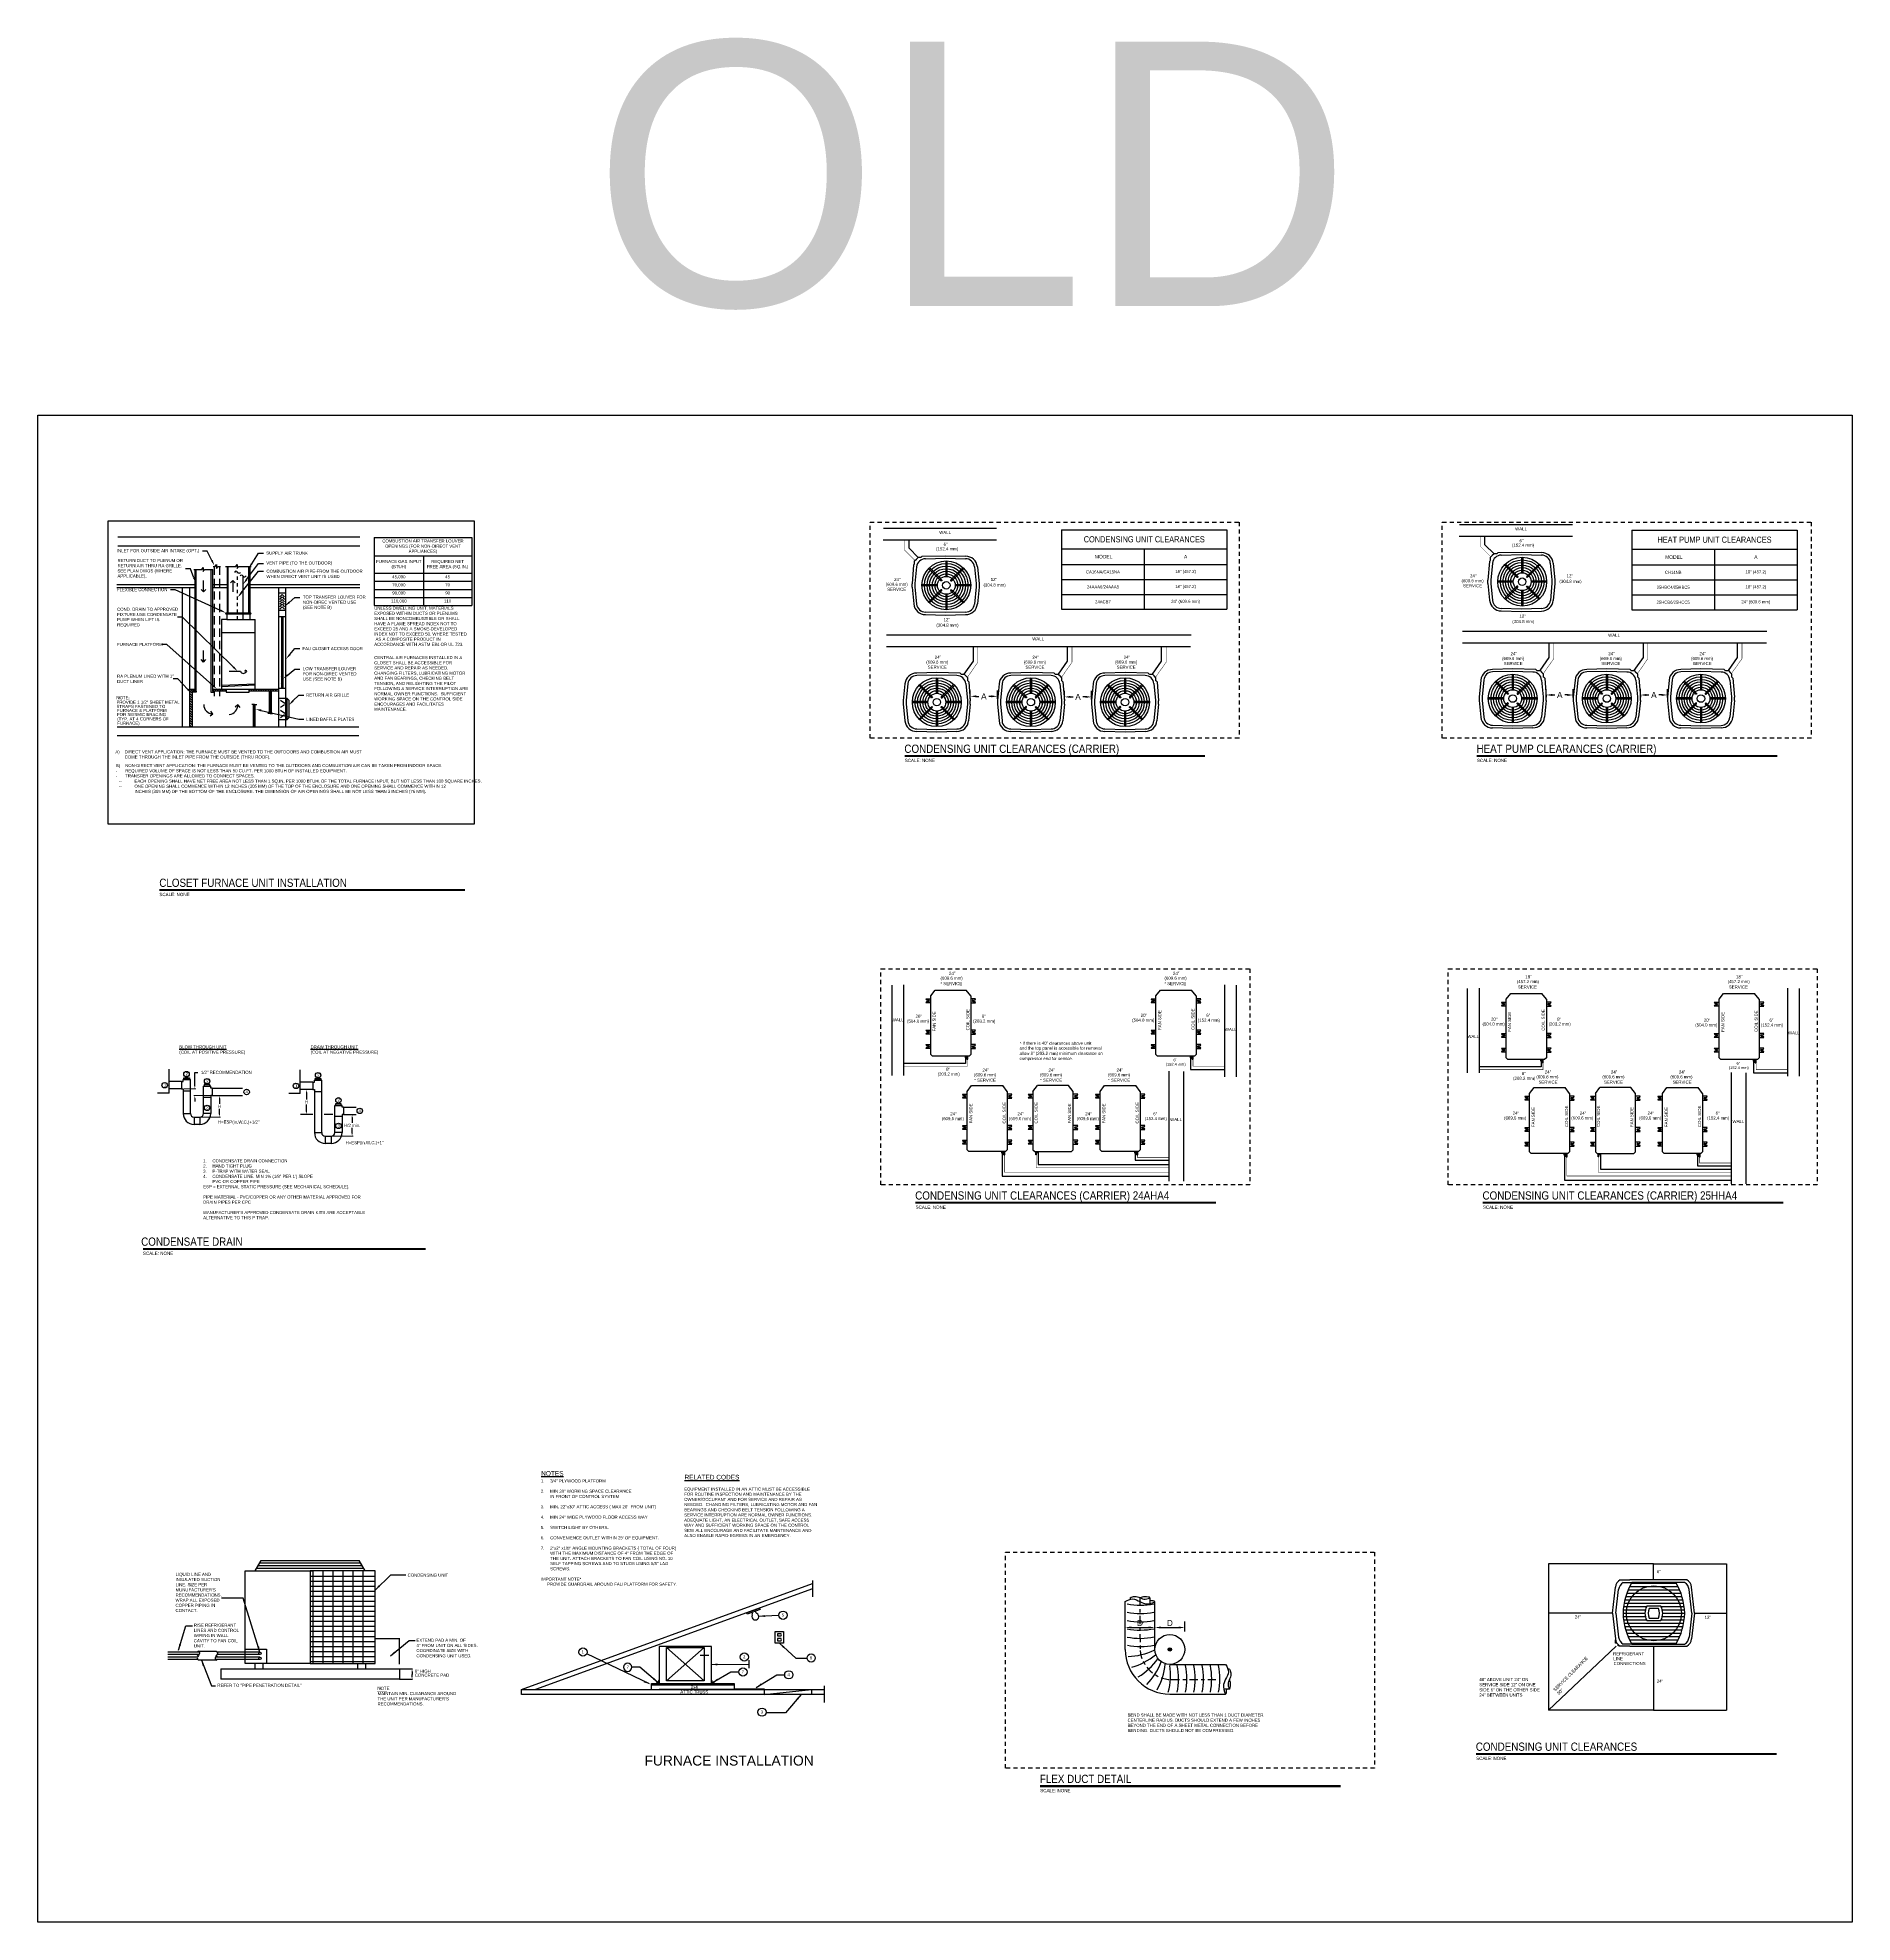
# Model space of a CAD drawing. Header units: inches. Extents: x -22 to 145, y -20 to 61.
# Drawn here: x 90.5 to 145.4, y 4 to 61 of the extents above; entities that cross this region are included whole.
import ezdxf
from ezdxf import colors
from ezdxf.entities.mleader import LeaderData, LeaderLine
from ezdxf.enums import TextEntityAlignment as Align
from ezdxf.math import Vec2, Vec3

# ---------------------------------------------------------------- set-up
doc = ezdxf.new("R2010")
doc.units = ezdxf.units.IN
doc.header["$MEASUREMENT"] = 0
doc.header["$PDMODE"] = 34
doc.header["$PDSIZE"] = 50
for name, pattern in [('CENTER', [2, 1.25, -0.25, 0.25, -0.25]), ('DASH', [0.25, 0.125, -0.125]), ('DASHED2', [0.375, 0.25, -0.125]), ('GE100-120217$0$HIDDEN2', [0.1875, 0.125, -0.0625])]:
    doc.linetypes.add(name, pattern=pattern)
for name, color, linetype in [('Annotations', 1, 'Continuous'), ('DET-2', 2, 'Continuous'), ('E-TXT1', 2, 'Continuous'), ('Furnace', 2, 'Continuous'), ('GEC_BORDER', 2, 'Continuous'), ('Light', 1, 'Continuous'), ('LINE', 3, 'Continuous'), ('M-DET-MEDIUM', 3, 'Continuous'), ('M-DET-TXT', 2, 'Continuous'), ('M-DET-WIDE', 255, 'Continuous'), ('M_TEXT', 2, 'Continuous'), ('MECH-EQUIP', 5, 'Continuous'), ('MECH_EQUIPMENT', 4, 'Continuous'), ('Mnt Pad', 3, 'Continuous'), ('NORM', 3, 'Continuous'), ('Outlet', 1, 'Continuous'), ('SCHED-BORDER', 13, 'Continuous'), ('TEXT', 2, 'Continuous'), ('Truss', 3, 'Continuous')]:
    doc.layers.add(name, color=color, linetype=linetype)
doc.layers.add('cloud', color=190, linetype='GE100-120217$0$HIDDEN2', plot=False)
doc.styles.add('A2', font='arial.ttf', dxfattribs={"width": 0.85})
doc.styles.add('A2 SYM', font='arial.ttf', dxfattribs={"width": 0.86, "height": 0.0625})
doc.styles.add('ARC-TEXT', font='arial.ttf', dxfattribs={"width": 1.00018, "height": 0.0938})
doc.styles.add('Arial', font='arial.ttf')
doc.styles.add('gmep', font='arial.ttf', dxfattribs={"width": 0.85, "height": 0.938})
doc.styles.add('section title', font='arial.ttf', dxfattribs={"width": 0.85, "height": 0.25})
doc.styles.get("Standard").update_dxf_attribs({"font": 'arial.ttf'})
doc.styles.add('TITLE1', font='arial.ttf')
doc.dimstyles.new('ASSY$0', dxfattribs={"dimscale": 0.75, "dimtxt": 0.1875, "dimasz": 0.1875, "dimexe": 0.0625, "dimexo": 0.0625, "dimgap": 0.0625, "dimtad": 0, "dimtih": 1, "dimtoh": 1, "dimdec": 4, "dimzin": 4, "dimdsep": 46, "dimlunit": 5, "dimtxsty": 'Standard', "dimcen": 0.0625, "dimadec": 0, "dimazin": 0, "dimtfac": 0.666667, "dimtdec": 4, "dimtofl": 0, "dimtmove": 0, "dimatfit": 3, "dimfxl": 1, "dimfrac": 2, "dimtolj": 1, "dimtzin": 0, "dimarcsym": 0})
doc.dimstyles.new('Standard 1', dxfattribs={"dimtxt": 0.18, "dimasz": 0.18, "dimexe": 0.18, "dimexo": 0.0625, "dimgap": 0.09, "dimtad": 0, "dimtih": 1, "dimtoh": 1, "dimdec": 4, "dimzin": 0, "dimdsep": 46, "dimlunit": 4, "dimtxsty": 'Standard', "dimcen": 0.09, "dimadec": 0, "dimazin": 0, "dimtfac": 1, "dimtdec": 4, "dimtofl": 0, "dimtmove": 0, "dimatfit": 3, "dimfxl": 1, "dimtolj": 1, "dimtzin": 0, "dimarcsym": 0})

# ---------------------------------------------------------------- blocks, each defined once
blk = doc.blocks.new('000003')
at = {"ltscale": 6}
blk.add_circle((0, 0), 1.49, dxfattribs=at)
at = {"ltscale": 12, "style": 'ARC-TEXT', "width": 0.85}
blk.add_attdef('X', text='', height=1.12, dxfattribs=at).set_placement((-0.05, -0.51), align=Align.CENTER)
blk = doc.blocks.new('*T1079')
at = {"color": 0, "linetype": 'ByBlock', "lineweight": -2, "transparency": 16777216}
for p, q in [((0, 0), (5, 0)), ((0, 0), (0, -2.405)), ((5, 0), (5, -2.405)), ((0, -0.577), (5, -0.577)), ((0, -1.05), (5, -1.05)), ((2.5, -0.577), (2.5, -2.405)), ((0, -1.501), (5, -1.501)), ((0, -1.953), (5, -1.953)), ((0, -2.405), (5, -2.405))]:
    blk.add_line(p, q, dxfattribs=at)
at = {"color": 2, "transparency": 16777216, "attachment_point": 5, "style": 'A2'}
for s, insert, char_height, width in [('CONDENSING UNIT CLEARANCES', (2.5, -0.288), 0.1875, 4.88), (' MODEL', (1.25, -0.813), 0.1094, 2.375), ('A', (3.75, -0.813), 0.109, 2.375), ('CA16NA/CA15NA', (1.25, -1.275), 0.09375, 2.375), ('24AAA6/24AAA5', (1.25, -1.727), 0.09375, 2.375), ('18" (457.2) ', (3.75, -1.275), 0.09375, 2.375), ('18" (457.2)', (3.75, -1.727), 0.09375, 2.375), ('24ACB7', (1.25, -2.179), 0.0938, 2.375), ('24" (609.6 mm)', (3.75, -2.179), 0.09375, 2.375)]:
    blk.add_mtext(s, dxfattribs=dict(at, insert=insert, char_height=char_height, width=width))
blk = doc.blocks.new('*T1080')
at = {"color": 0, "linetype": 'ByBlock', "lineweight": -2, "transparency": 16777216}
for p, q in [((0, 0), (5, 0)), ((0, 0), (0, -2.405)), ((5, 0), (5, -2.405)), ((0, -0.577), (5, -0.577)), ((0, -1.05), (5, -1.05)), ((2.5, -0.577), (2.5, -2.405)), ((0, -1.501), (5, -1.501)), ((0, -1.953), (5, -1.953)), ((0, -2.405), (5, -2.405))]:
    blk.add_line(p, q, dxfattribs=at)
at = {"color": 2, "transparency": 16777216, "attachment_point": 5, "style": 'A2'}
for s, insert, char_height, width in [('HEAT PUMP UNIT CLEARANCES', (2.5, -0.288), 0.1875, 4.88), (' MODEL', (1.25, -0.813), 0.1094, 2.375), ('A', (3.75, -0.813), 0.109, 2.375), ('25HBC4/25HBC5', (1.25, -1.727), 0.09375, 2.375), ('CH14NB', (1.25, -1.275), 0.0938, 2.375), ('18" (457.2) ', (3.75, -1.275), 0.09375, 2.375), ('18" (457.2)', (3.75, -1.727), 0.09375, 2.375), ('25HCB6/25HCC5', (1.25, -2.179), 0.09375, 2.375), ('24" (609.6 mm)', (3.75, -2.179), 0.09375, 2.375)]:
    blk.add_mtext(s, dxfattribs=dict(at, insert=insert, char_height=char_height, width=width))
blk = doc.blocks.new('*D1081')
at = {"color": 0, "lineweight": -2, "transparency": 16777216}
for p, q in [((118.72, 40.987), (118.72, 41.244)), ((118.9, 41.064), (118.98, 41.064)), ((119.36, 41.064), (119.28, 41.064)), ((119.54, 40.987), (119.54, 41.244))]:
    blk.add_line(p, q, dxfattribs=at)
at = {"color": 0, "transparency": 16777216}
for points in [[(118.9, 41.094), (118.9, 41.034), (118.72, 41.064)], [(119.36, 41.094), (119.36, 41.034), (119.54, 41.064)]]:
    blk.add_solid(points, dxfattribs=at)
at = {"layer": 'Defpoints', "color": 0, "transparency": 16777216}
for p in [(118.72, 41.064), (118.72, 40.924), (119.54, 40.924)]:
    blk.add_point(p, dxfattribs=at)
at = {"color": 0, "transparency": 16777216, "insert": (119.13, 41.064), "char_height": 0.18, "attachment_point": 5}
blk.add_mtext('\\A1;A', dxfattribs=at)
blk = doc.blocks.new('*D1082')
at = {"color": 0, "lineweight": -2, "transparency": 16777216}
for p, q in [((121.567, 40.969), (121.567, 41.226)), ((122.387, 40.969), (122.387, 41.226)), ((121.747, 41.046), (121.827, 41.046)), ((122.207, 41.046), (122.127, 41.046))]:
    blk.add_line(p, q, dxfattribs=at)
at = {"color": 0, "transparency": 16777216}
for points in [[(121.747, 41.076), (121.747, 41.016), (121.567, 41.046)], [(122.207, 41.076), (122.207, 41.016), (122.387, 41.046)]]:
    blk.add_solid(points, dxfattribs=at)
at = {"layer": 'Defpoints', "color": 0, "transparency": 16777216}
for p in [(121.567, 41.046), (121.567, 40.907), (122.387, 40.907)]:
    blk.add_point(p, dxfattribs=at)
at = {"color": 0, "transparency": 16777216, "insert": (121.977, 41.046), "char_height": 0.18, "attachment_point": 5}
blk.add_mtext('\\A1;A', dxfattribs=at)
blk = doc.blocks.new('*D1083')
at = {"color": 0, "lineweight": -2, "transparency": 16777216}
for p, q in [((136.14, 41.028), (136.14, 41.285)), ((136.32, 41.105), (136.4, 41.105)), ((136.78, 41.105), (136.7, 41.105)), ((136.96, 41.028), (136.96, 41.285))]:
    blk.add_line(p, q, dxfattribs=at)
at = {"color": 0, "transparency": 16777216}
for points in [[(136.32, 41.135), (136.32, 41.075), (136.14, 41.105)], [(136.78, 41.135), (136.78, 41.075), (136.96, 41.105)]]:
    blk.add_solid(points, dxfattribs=at)
at = {"layer": 'Defpoints', "color": 0, "transparency": 16777216}
for p in [(136.14, 41.105), (136.14, 40.966), (136.96, 40.966)]:
    blk.add_point(p, dxfattribs=at)
at = {"color": 0, "transparency": 16777216, "insert": (136.55, 41.105), "char_height": 0.18, "attachment_point": 5}
blk.add_mtext('\\A1;A', dxfattribs=at)
blk = doc.blocks.new('*D1084')
at = {"color": 0, "lineweight": -2, "transparency": 16777216}
for p, q in [((138.987, 41.028), (138.987, 41.285)), ((139.167, 41.105), (139.247, 41.105)), ((139.627, 41.105), (139.547, 41.105)), ((139.807, 41.028), (139.807, 41.285))]:
    blk.add_line(p, q, dxfattribs=at)
at = {"color": 0, "transparency": 16777216}
for points in [[(139.167, 41.135), (139.167, 41.075), (138.987, 41.105)], [(139.627, 41.135), (139.627, 41.075), (139.807, 41.105)]]:
    blk.add_solid(points, dxfattribs=at)
at = {"layer": 'Defpoints', "color": 0, "transparency": 16777216}
for p in [(138.987, 41.105), (138.987, 40.966), (139.807, 40.966)]:
    blk.add_point(p, dxfattribs=at)
at = {"color": 0, "transparency": 16777216, "insert": (139.397, 41.105), "char_height": 0.18, "attachment_point": 5}
blk.add_mtext('\\A1;A', dxfattribs=at)
blk = doc.blocks.new('*D1073')
at = {"layer": 'Defpoints', "color": 0, "transparency": 16777216}
for p in [(98.64, 29.173), (98.76, 29.173), (98.76, 28.413)]:
    blk.add_point(p, dxfattribs=at)
at = {"layer": 'M-DET-MEDIUM', "color": 0, "lineweight": 5, "transparency": 16777216}
for p, q in [((98.729, 29.173), (98.608, 29.173)), ((98.729, 28.413), (98.608, 28.413))]:
    blk.add_line(p, q, dxfattribs=at)
at = {"layer": 'M-DET-MEDIUM', "color": 0, "lineweight": -2, "transparency": 16777216}
for p, q in [((98.64, 29.079), (98.64, 28.871)), ((98.64, 28.507), (98.64, 28.715))]:
    blk.add_line(p, q, dxfattribs=at)
at = {"layer": 'M-DET-MEDIUM', "color": 0, "transparency": 16777216}
for points in [[(98.624, 29.079), (98.655, 29.079), (98.64, 29.173)], [(98.624, 28.507), (98.655, 28.507), (98.64, 28.413)]]:
    blk.add_solid(points, dxfattribs=at)
at = {"layer": 'M-DET-MEDIUM', "color": 0, "transparency": 16777216, "insert": (98.64, 28.793), "char_height": 0.0938, "attachment_point": 5}
blk.add_mtext('\\A1;H', dxfattribs=at)
blk = doc.blocks.new('*D1074')
at = {"layer": 'Defpoints', "color": 0, "transparency": 16777216}
for p in [(99.764, 28.413), (99.388, 27.757), (100.022, 27.757)]:
    blk.add_point(p, dxfattribs=at)
at = {"layer": 'M-DET-MEDIUM', "color": 0, "lineweight": 5, "transparency": 16777216}
for p, q in [((99.795, 28.413), (100.053, 28.413)), ((99.419, 27.757), (100.053, 27.757))]:
    blk.add_line(p, q, dxfattribs=at)
at = {"layer": 'M-DET-MEDIUM', "color": 0, "lineweight": -2, "transparency": 16777216}
for p, q in [((100.022, 28.32), (100.022, 28.163)), ((100.022, 27.851), (100.022, 28.007))]:
    blk.add_line(p, q, dxfattribs=at)
at = {"layer": 'M-DET-MEDIUM', "color": 0, "transparency": 16777216}
for points in [[(100.006, 28.32), (100.037, 28.32), (100.022, 28.413)], [(100.006, 27.851), (100.037, 27.851), (100.022, 27.757)]]:
    blk.add_solid(points, dxfattribs=at)
at = {"layer": 'M-DET-MEDIUM', "color": 0, "transparency": 16777216, "insert": (100.022, 28.085), "char_height": 0.09375, "attachment_point": 5}
blk.add_mtext('\\A1;H/2 min.', dxfattribs=at)
blk = doc.blocks.new('*D1075')
at = {"layer": 'Defpoints', "color": 0, "transparency": 16777216}
for p in [(94.911, 29.192), (95.264, 29.192), (95.792, 28.99)]:
    blk.add_point(p, dxfattribs=at)
at = {"layer": 'M-DET-MEDIUM', "color": 0, "lineweight": -2, "transparency": 16777216}
for p, q in [((95.264, 29.286), (95.264, 29.69)), ((95.264, 29.69), (95.358, 29.69)), ((95.264, 28.897), (95.264, 28.803))]:
    blk.add_line(p, q, dxfattribs=at)
at = {"layer": 'M-DET-MEDIUM', "color": 0, "lineweight": 5, "transparency": 16777216}
for p, q in [((94.943, 29.192), (95.295, 29.192)), ((95.761, 28.99), (95.233, 28.99))]:
    blk.add_line(p, q, dxfattribs=at)
at = {"layer": 'M-DET-MEDIUM', "color": 0, "transparency": 16777216}
for points in [[(95.249, 29.286), (95.28, 29.286), (95.264, 29.192)], [(95.249, 28.897), (95.28, 28.897), (95.264, 28.99)]]:
    blk.add_solid(points, dxfattribs=at)
at = {"layer": 'M-DET-MEDIUM', "color": 0, "transparency": 16777216, "insert": (96.217, 29.69), "char_height": 0.09375, "attachment_point": 5}
blk.add_mtext('\\A1;{\\H1x;1/2}" RECOMMENDATION', dxfattribs=at)
blk = doc.blocks.new('*D1076')
at = {"layer": 'Defpoints', "color": 0, "transparency": 16777216}
for p in [(96.249, 28.99), (95.328, 28.334), (96.009, 28.334)]:
    blk.add_point(p, dxfattribs=at)
at = {"layer": 'M-DET-MEDIUM', "color": 0, "lineweight": 5, "transparency": 16777216}
for p, q in [((96.218, 28.99), (95.978, 28.99)), ((95.359, 28.334), (96.041, 28.334))]:
    blk.add_line(p, q, dxfattribs=at)
at = {"layer": 'M-DET-MEDIUM', "color": 0, "lineweight": -2, "transparency": 16777216}
for p, q in [((96.009, 28.897), (96.009, 28.74)), ((96.009, 28.428), (96.009, 28.584))]:
    blk.add_line(p, q, dxfattribs=at)
at = {"layer": 'M-DET-MEDIUM', "color": 0, "transparency": 16777216}
for points in [[(95.994, 28.897), (96.025, 28.897), (96.009, 28.99)], [(95.994, 28.428), (96.025, 28.428), (96.009, 28.334)]]:
    blk.add_solid(points, dxfattribs=at)
at = {"layer": 'M-DET-MEDIUM', "color": 0, "transparency": 16777216, "insert": (96.009, 28.662), "char_height": 0.0938, "attachment_point": 5}
blk.add_mtext('\\A1;H', dxfattribs=at)
blk = doc.blocks.new('*D1077')
at = {"layer": 'Defpoints', "color": 0, "transparency": 16777216}
for p in [(124.302, 12.712), (125.209, 12.896), (125.209, 12.712)]:
    blk.add_point(p, dxfattribs=at)
at = {"layer": 'M-DET-MEDIUM', "color": 0, "lineweight": -2, "transparency": 16777216}
for p, q in [((124.302, 12.774), (124.302, 13.076)), ((124.49, 12.896), (125.021, 12.896)), ((125.209, 12.774), (125.209, 13.076))]:
    blk.add_line(p, q, dxfattribs=at)
at = {"layer": 'M-DET-MEDIUM', "color": 0, "transparency": 16777216}
for points in [[(124.49, 12.927), (124.49, 12.865), (124.302, 12.896)], [(125.021, 12.927), (125.021, 12.865), (125.209, 12.896)]]:
    blk.add_solid(points, dxfattribs=at)
at = {"layer": 'M-DET-MEDIUM', "color": 0, "transparency": 16777216, "insert": (124.756, 13.033), "char_height": 0.18, "attachment_point": 5}
blk.add_mtext('\\A1;D', dxfattribs=at)
blk = doc.blocks.new('*U1071')
at = {"layer": 'M-DET-WIDE'}
blk.add_arc((1.988, -0.02), 1.988, 168.2831, 191.7253, dxfattribs=at)
blk = doc.blocks.new('*U1072')
at = {"layer": 'M-DET-WIDE', "color": 0, "linetype": 'ByBlock', "lineweight": -2, "transparency": 16777216}
for p, rotation in [((123.851, 13.568), 90.1507332022751), ((123.851, 13.318), 90.1507332022751), ((123.852, 13.068), 90.1507332022751), ((123.853, 12.818), 90.1507332022751), ((123.853, 12.568), 90.1507332022751), ((123.854, 12.318), 90.1507332022751), ((123.877, 12.07), 103.5970389313507), ((123.966, 11.837), 118.1941113869242), ((124.11, 11.634), 132.7911838424977), ((124.302, 11.474), 147.3882562980712), ((124.527, 11.367), 161.9853287536446), ((124.772, 11.321), 176.5824012092181), ((125.022, 11.319), 180), ((125.272, 11.319), 180), ((125.522, 11.319), 180), ((125.772, 11.319), 180), ((126.022, 11.319), 180), ((126.272, 11.319), 180)]:
    blk.add_blockref('*U1071', p, dxfattribs=dict(at, rotation=rotation))
blk = doc.blocks.new('*D1078')
at = {"layer": 'Defpoints', "color": 0, "transparency": 16777216}
for p in [(123.406, 12.712), (124.302, 12.898), (124.302, 12.712)]:
    blk.add_point(p, dxfattribs=at)
at = {"layer": 'M-DET-MEDIUM', "color": 0, "lineweight": -2, "transparency": 16777216}
for p, q in [((123.406, 12.774), (123.406, 13.078)), ((123.593, 12.898), (124.115, 12.898)), ((124.302, 12.774), (124.302, 13.078))]:
    blk.add_line(p, q, dxfattribs=at)
at = {"layer": 'M-DET-MEDIUM', "color": 0, "transparency": 16777216}
for points in [[(123.593, 12.929), (123.593, 12.866), (123.406, 12.898)], [(124.115, 12.929), (124.115, 12.866), (124.302, 12.898)]]:
    blk.add_solid(points, dxfattribs=at)
at = {"layer": 'M-DET-MEDIUM', "color": 0, "transparency": 16777216, "insert": (123.854, 13.034), "char_height": 0.18, "attachment_point": 5}
blk.add_mtext('\\A1;D', dxfattribs=at)
blk = doc.blocks.new('*X1087')
at = {"color": 0}
for p, q in [((747.1, 370.2), (741.4, 375.8)), ((754.1, 370.2), (748.5, 375.8)), ((761.2, 370.2), (755.6, 375.8)), ((768.3, 370.2), (762.6, 375.8)), ((775.4, 370.2), (769.7, 375.8)), ((782.4, 370.2), (776.8, 375.8)), ((789.5, 370.2), (783.8, 375.8)), ((796.6, 370.2), (790.9, 375.8)), ((803.6, 370.2), (798, 375.8)), ((810.7, 370.2), (805.1, 375.8)), ((817.8, 370.2), (812.1, 375.8))]:
    blk.add_line(p, q, dxfattribs=at)
blk = doc.blocks.new('*T1088')
at = {"layer": 'M-DET-TXT', "color": 0, "linetype": 'ByBlock', "lineweight": -2, "transparency": 16777216}
for p, q in [((0, 0), (2.95, 0)), ((0, 0), (0, -2.065)), ((2.95, 0), (2.95, -2.065)), ((0, -0.559), (2.95, -0.559)), ((1.493, -0.559), (1.493, -2.065)), ((0, -1.085), (2.95, -1.085)), ((0, -1.33), (2.95, -1.33)), ((0, -1.575), (2.95, -1.575)), ((0, -1.82), (2.95, -1.82)), ((0, -2.065), (2.95, -2.065))]:
    blk.add_line(p, q, dxfattribs=at)
at = {"layer": 'M-DET-TXT', "color": 0, "transparency": 16777216}
for s, insert, char_height, width, attachment_point in [('COMBUSTION AIR TRANSFER LOUVER OPENINGS (FOR NON-DIRECT VENT APPLIANCES)', (1.475, -0.279), 0.09375, 2.83034, 5), ('FURNACE GAS INPUT (BTUH)', (0.746, -0.822), 0.09375, 1.37254, 5), ('REQUIRED NET FREE AREA (SQ.IN.)', (2.221, -0.822), 0.09375, 1.33779, 5), ('45,000', (0.746, -1.145), 0.0938, 1.37254, 2), ('90,000', (0.746, -1.635), 0.0938, 1.37254, 2), ('70,000', (0.746, -1.39), 0.0938, 1.37254, 2), ('45', (2.221, -1.145), 0.0938, 1.33779, 2), ('70', (2.221, -1.39), 0.0938, 1.33779, 2), ('90', (2.221, -1.635), 0.0938, 1.33779, 2), ('110,000', (0.746, -1.88), 0.0938, 1.37254, 2), ('110', (2.221, -1.88), 0.0938, 1.33779, 2)]:
    blk.add_mtext(s, dxfattribs=dict(at, insert=insert, char_height=char_height, width=width, attachment_point=attachment_point))

msp = doc.modelspace()

# ---------------------------------------------------------------- hatches: boundary and pattern name
at = {"layer": 'GEC_BORDER'}
h = msp.add_hatch(color=256, dxfattribs=at)
h.dxf.hatch_style = 1
h.paths.add_polyline_path([(124.70553, 12.23223, 1), (124.80553, 12.23223, 1)])
at = {"layer": 'LINE'}
h = msp.add_hatch(dxfattribs=at)
h.set_pattern_fill('ANSI31', color=256, scale=0.804375, angle=135, style=0)
h.set_pattern_definition([(180, (121.90219, 6.99638), (-2e-17, -0.1005469), [])])
edge = h.paths.add_edge_path()
edge.add_line((140.06144, 14.258), (138.72965, 14.258))
edge.add_arc((140.40692, 13.27298), 1.94513, 149.575153, 178.468926)
edge.add_arc((140.40692, 13.37692), 1.94513, 181.531074, 210.424847)
edge.add_line((138.72965, 12.3919), (140.06144, 12.3919))
edge.add_arc((138.38417, 13.37692), 1.94513, 329.575153, 358.468926)
edge.add_arc((138.38417, 13.27298), 1.94513, 1.531074, 30.424847)
edge = h.paths.add_edge_path(flags=16)
edge.add_line((139.61001, 13.53941), (139.18109, 13.53941))
edge.add_arc((139.57643, 13.32495), 0.44976, 151.521344, 208.478656)
edge.add_line((139.18109, 13.11049), (139.61001, 13.11049))
edge.add_arc((139.21467, 13.32495), 0.44976, 331.521344, 388.478656)

# ---------------------------------------------------------------- linework, layer by layer
at = {"layer": 'cloud'}
for points in [[(115.69014, 46.33717), (126.84947, 46.33717), (126.84947, 39.79871), (115.69014, 39.79871)], [(132.99564, 46.33717), (144.15497, 46.33717), (144.15497, 39.79871), (132.99564, 39.79871)], [(116.01786, 32.82353), (127.17719, 32.82353), (127.17719, 26.28507), (116.01786, 26.28507)], [(133.17756, 32.82353), (144.33689, 32.82353), (144.33689, 26.28507), (133.17756, 26.28507)], [(119.78812, 15.17567), (130.94745, 15.17567), (130.94745, 8.6372), (119.78812, 8.6372)]]:
    msp.add_lwpolyline(points, close=True, dxfattribs=at)
at = {"layer": 'DET-2'}
for p, q in [((118.56996, 30.13328), (118.56996, 30.18149)), ((118.56996, 30.13328), (118.57946, 30.13328)), ((118.57946, 30.13328), (118.58895, 30.13328)), ((118.58895, 30.13328), (118.58895, 30.18161)), ((118.61827, 30.08497), (118.61827, 30.1814)), ((118.61827, 30.08497), (118.64509, 30.08497)), ((118.64509, 30.08497), (118.64509, 30.18163)), ((125.38192, 30.13328), (125.38192, 30.18149)), ((125.38192, 30.13328), (125.39141, 30.13328)), ((125.39141, 30.13328), (125.4009, 30.13328)), ((125.4009, 30.13328), (125.4009, 30.18161)), ((125.43023, 30.08497), (125.43023, 30.1814)), ((125.43023, 30.08497), (125.43972, 30.08497)), ((125.43972, 30.08497), (125.45704, 30.08497)), ((125.45704, 30.08497), (125.45704, 30.18163)), ((135.97718, 30.03023), (135.97718, 30.07844)), ((135.97718, 30.03023), (135.98667, 30.03023)), ((135.98667, 30.03023), (135.99617, 30.03023)), ((135.99617, 30.03023), (135.99617, 30.07856)), ((136.02549, 29.98192), (136.02549, 30.07834)), ((136.02549, 29.98192), (136.05231, 29.98192)), ((136.05231, 29.98192), (136.05231, 30.07858)), ((142.41436, 30.03023), (142.41436, 30.07844)), ((142.41436, 30.03023), (142.42385, 30.03023)), ((142.42385, 30.03023), (142.43334, 30.03023)), ((142.43334, 30.03023), (142.43334, 30.07856)), ((142.46267, 29.98192), (142.46267, 30.07834)), ((142.46267, 29.98192), (142.47216, 29.98192)), ((142.47216, 29.98192), (142.48949, 29.98192)), ((142.48949, 29.98192), (142.48949, 30.07858)), ((119.67239, 27.2434), (119.67239, 27.29161)), ((119.67239, 27.2434), (119.68188, 27.2434)), ((119.68188, 27.2434), (119.69137, 27.2434)), ((119.69137, 27.2434), (119.69137, 27.29173)), ((119.73576, 27.19509), (119.73576, 27.29152)), ((119.73576, 27.19509), (119.74525, 27.19509)), ((119.74525, 27.19509), (119.76258, 27.19509)), ((119.76258, 27.19509), (119.76258, 27.29175)), ((120.69871, 27.19509), (120.69871, 27.29175)), ((120.71604, 27.19509), (120.69871, 27.19509)), ((120.72553, 27.19509), (120.71604, 27.19509)), ((120.72553, 27.19509), (120.72553, 27.29152)), ((120.76447, 27.2434), (120.76447, 27.29173)), ((120.77396, 27.2434), (120.76447, 27.2434)), ((120.78346, 27.2434), (120.77396, 27.2434)), ((120.78346, 27.2434), (120.78346, 27.29161)), ((123.69486, 27.2434), (123.69486, 27.29161)), ((123.69486, 27.2434), (123.70435, 27.2434)), ((123.70435, 27.2434), (123.71384, 27.2434)), ((123.71384, 27.2434), (123.71384, 27.29173)), ((123.75823, 27.19509), (123.75823, 27.29152)), ((123.75823, 27.19509), (123.76772, 27.19509)), ((123.76772, 27.19509), (123.78504, 27.19509)), ((123.78504, 27.19509), (123.78504, 27.29175)), ((136.68172, 27.18294), (136.68172, 27.23116)), ((136.68172, 27.18294), (136.69121, 27.18294)), ((136.69121, 27.18294), (136.7007, 27.18294)), ((136.7007, 27.18294), (136.7007, 27.23127)), ((136.74509, 27.13463), (136.74509, 27.23106)), ((136.74509, 27.13463), (136.75458, 27.13463)), ((136.75458, 27.13463), (136.7719, 27.13463)), ((136.7719, 27.13463), (136.7719, 27.23129)), ((137.70804, 27.13463), (137.70804, 27.23129)), ((137.72536, 27.13463), (137.70804, 27.13463)), ((137.73486, 27.13463), (137.72536, 27.13463)), ((137.73486, 27.13463), (137.73486, 27.23106)), ((137.7738, 27.18294), (137.7738, 27.23127)), ((137.78329, 27.18294), (137.7738, 27.18294)), ((137.79278, 27.18294), (137.78329, 27.18294)), ((137.79278, 27.18294), (137.79278, 27.23116)), ((140.70419, 27.18294), (140.70419, 27.23116)), ((140.70419, 27.18294), (140.71368, 27.18294)), ((140.71368, 27.18294), (140.72317, 27.18294)), ((140.72317, 27.18294), (140.72317, 27.23127)), ((140.76755, 27.13463), (140.76755, 27.23106)), ((140.76755, 27.13463), (140.77705, 27.13463)), ((140.77705, 27.13463), (140.79437, 27.13463)), ((140.79437, 27.13463), (140.79437, 27.23129)), ((109.29233, 11.21644), (109.2195, 11.21644)), ((109.2195, 11.21644), (109.29233, 11.21644)), ((110.90711, 11.21644), (110.97994, 11.21644)), ((110.97994, 11.21644), (110.90711, 11.21644))]:
    msp.add_line(p, q, dxfattribs=at)
for points in [[(109.29233, 11.21644), (109.2195, 11.21644), (109.2195, 11.19824), (109.31053, 11.19824), (109.31053, 11.28927), (109.29233, 11.28927), (109.29233, 11.21644)], [(110.90711, 11.21644), (110.97994, 11.21644), (110.97994, 11.19824), (110.88891, 11.19824), (110.88891, 11.28927), (110.90711, 11.28927), (110.90711, 11.21644)]]:
    msp.add_lwpolyline(points, dxfattribs=at)
at = {"layer": 'E-TXT1'}
for p, q in [((116.34631, 32.32678), (116.34631, 29.59387)), ((116.69976, 32.33674), (116.69976, 29.59387)), ((126.40679, 32.33674), (126.40679, 29.55656)), ((126.76024, 32.32678), (126.76024, 29.55656)), ((133.75353, 32.22372), (133.75353, 29.67688)), ((134.10698, 32.23368), (134.10698, 29.67688)), ((143.43924, 32.23368), (143.43924, 29.57825)), ((143.79268, 32.22372), (143.79268, 29.57825)), ((124.72821, 29.73009), (124.72821, 26.39331)), ((125.16456, 29.7178), (125.16456, 26.39331)), ((141.73754, 29.68484), (141.73754, 26.31862)), ((142.17389, 29.67255), (142.17389, 26.31862))]:
    msp.add_line(p, q, dxfattribs=at)
for points, const_width in [([(116.73395, 39.25801), (125.82261, 39.25801)], 0.0625), ([(134.03944, 39.25801), (143.12811, 39.25801)], 0.0625), ([(94.18916, 35.20344), (103.4358, 35.20344)], 0.0625), ([(118.63614, 30.08497), (118.63614, 29.8745), (116.69976, 29.8745)], 0.01266), ([(125.45704, 30.08497), (125.45704, 29.8745), (126.40679, 29.8745)], 0.01266), ([(136.04336, 29.98192), (136.04336, 29.77145), (134.10698, 29.77145)], 0.01266), ([(142.48949, 29.98192), (142.48949, 29.77145), (143.43924, 29.77145)], 0.01266), ([(119.75216, 27.19509), (119.75216, 26.66974), (124.72821, 26.66974)], 0.01562), ([(120.71306, 27.19509), (120.71306, 26.80119), (124.72821, 26.80119)], 0.01562), ([(123.76999, 27.19509), (123.76999, 27.12022), (124.72821, 27.12022)], 0.01562), ([(136.76149, 27.13463), (136.76149, 26.55368), (141.73754, 26.55368)], 0.01562), ([(137.72239, 27.13463), (137.72239, 26.66052), (141.73754, 26.66052)], 0.01562), ([(140.77931, 27.13463), (140.77931, 26.94541), (141.73754, 26.94541)], 0.01562), ([(117.06166, 25.74437), (126.15033, 25.74437)], 0.0625), ([(134.22136, 25.74437), (143.31003, 25.74437)], 0.0625), ([(93.6935, 24.34816), (102.24468, 24.34816)], 0.0625), ([(100.7791, 10.9738), (101.08076, 10.9738)], 0.00713), ([(134.01899, 9.07079), (143.10766, 9.07079)], 0.0625), ([(120.83193, 8.09651), (129.9206, 8.09651)], 0.0625)]:
    msp.add_lwpolyline(points, dxfattribs=dict(at, const_width=const_width))
for points in [[(118.57952, 30.13328), (118.57952, 29.95919), (116.69976, 29.95919)], [(125.38192, 30.13328), (125.38192, 29.77497), (126.40679, 29.77497)], [(135.98674, 30.03023), (135.98674, 29.85613), (134.10698, 29.85613)], [(142.41436, 30.03023), (142.41436, 29.67191), (143.43924, 29.67191)], [(119.68098, 27.2434), (119.68098, 26.54741), (124.72821, 26.54741)], [(120.77236, 27.2434), (120.77236, 26.90391), (124.72821, 26.90391)], [(123.70544, 27.25473), (123.70544, 27.03167), (124.72821, 27.03167)], [(136.69031, 27.18294), (136.69031, 26.43135), (141.73754, 26.43135)], [(137.78169, 27.18294), (137.78169, 26.76324), (141.73754, 26.76324)], [(140.71477, 27.19428), (140.71477, 26.85685), (141.73754, 26.85685)]]:
    msp.add_lwpolyline(points, dxfattribs=at)
at = {"layer": 'Furnace'}
for p, q in [((109.53344, 11.2803), (110.666, 12.2928)), ((109.53344, 12.2928), (110.666, 11.2803)), ((110.54777, 12.05847), (110.81229, 12.05847))]:
    msp.add_line(p, q, dxfattribs=at)
msp.add_lwpolyline([(110.81229, 12.32431), (109.31053, 12.32431), (109.31053, 11.19824), (110.88891, 11.19824), (110.88891, 12.32431), (110.81229, 12.32431)], dxfattribs=at)
msp.add_lwpolyline([(109.53344, 12.2928), (110.666, 12.2928), (110.666, 11.2803), (109.53344, 11.2803)], close=True, dxfattribs=at)
at = {"layer": 'GEC_BORDER', "color": 5}
msp.add_lwpolyline([(92.6423, 46.3715), (103.71614, 46.3715), (103.71614, 37.2015), (92.6423, 37.2015)], close=True, dxfattribs=at)
at = {"layer": 'GEC_BORDER'}
msp.add_circle((124.75553, 12.23223), 0.05, dxfattribs=at)
at = {"layer": 'Light'}
msp.add_lwpolyline([(111.95472, 13.34205), (112.34617, 13.48453), (112.36053, 13.44507), (111.96908, 13.30259)], close=True, dxfattribs=at)
for centre, start, end in [((112.21726, 13.22972), 157.24673, 62.75327), ((112.02101, 13.31202), 337.24673, 24.7972), ((112.31469, 13.41891), 195.2028, 242.75327)]:
    msp.add_arc(centre, 0.1064, start, end, dxfattribs=at)
at = {"layer": 'LINE'}
for p, q in [((97.09064, 14.60596), (97.27441, 14.92426)), ((97.23419, 14.8546), (100.27122, 14.8546)), ((97.27441, 14.92426), (100.231, 14.92426)), ((100.41477, 14.60596), (100.231, 14.92426)), ((100.28416, 14.8322), (100.32289, 14.76511)), ((136.21309, 14.82516), (136.21309, 10.39664)), ((139.38629, 14.82516), (136.21309, 14.82516)), ((139.38629, 14.34254), (139.38629, 14.82516)), ((139.38629, 14.82516), (141.59424, 14.82516)), ((141.59424, 14.82516), (141.59424, 10.39664)), ((97.13855, 14.68894), (100.36687, 14.68894)), ((100.32289, 14.76511), (97.18253, 14.76511)), ((98.75271, 14.60596), (98.75271, 14.45386)), ((98.75271, 14.60596), (98.82876, 14.60596)), ((98.75271, 14.45386), (100.71448, 14.45386)), ((98.75271, 14.30176), (100.71448, 14.30176)), ((98.82876, 14.60596), (98.82876, 11.807)), ((99.13296, 14.60596), (99.13296, 11.807)), ((99.43716, 14.60596), (99.43716, 11.807)), ((99.74136, 14.60596), (99.74136, 11.807)), ((100.04556, 14.60596), (100.04556, 11.807)), ((100.34976, 14.60596), (100.34976, 11.807)), ((138.37963, 14.34254), (138.66713, 14.34254)), ((138.46345, 14.258), (138.72965, 14.258)), ((140.32765, 14.258), (140.06144, 14.258)), ((140.39296, 14.34254), (140.10546, 14.34254)), ((98.75271, 14.14966), (100.71448, 14.14966)), ((98.75271, 13.99756), (100.71448, 13.99756)), ((98.75271, 13.84546), (100.71448, 13.84546)), ((98.75271, 13.69336), (100.71448, 13.69336)), ((138.14359, 13.33484), (138.23359, 14.11354)), ((138.2449, 13.32495), (138.32824, 14.04597)), ((140.5462, 13.32495), (140.46286, 14.04597)), ((140.62899, 13.33484), (140.53899, 14.11354)), ((98.75271, 13.54126), (100.71448, 13.54126)), ((98.75271, 13.38916), (100.71448, 13.38916)), ((98.75271, 13.23706), (100.71448, 13.23706)), ((138.14359, 13.33484), (136.21309, 13.33484)), ((138.14359, 13.33484), (138.23359, 12.55614)), ((138.2449, 13.32495), (138.32824, 12.60393)), ((139.61001, 13.53941), (139.18109, 13.53941)), ((139.53852, 13.46792), (139.25257, 13.46792)), ((139.25257, 13.18198), (139.53852, 13.18198)), ((140.5462, 13.32495), (140.46286, 12.60393)), ((140.62899, 13.33484), (140.53899, 12.55614)), ((140.62899, 13.33484), (141.59424, 13.33484)), ((98.75271, 13.08496), (100.71448, 13.08496)), ((98.75271, 12.93286), (100.71448, 12.93286)), ((98.75271, 12.78076), (100.71448, 12.78076)), ((98.75271, 12.62866), (100.71448, 12.62866)), ((100.7311, 12.56076), (101.45112, 12.56076)), ((101.45112, 11.78855), (101.45112, 12.57857)), ((139.18109, 13.11049), (139.61001, 13.11049)), ((95.39682, 12.15113), (94.44907, 12.15113)), ((95.39572, 12.0839), (94.44907, 12.0839)), ((95.34626, 11.99567), (94.44907, 11.99567)), ((95.37313, 12.18403), (95.91475, 12.18403)), ((97.23351, 11.99567), (95.88787, 11.99567)), ((97.23353, 12.0839), (95.93733, 12.0839)), ((97.23353, 12.15113), (95.93844, 12.15113)), ((96.79094, 12.23939), (97.43475, 12.23939)), ((97.43475, 12.23939), (97.43475, 11.807)), ((98.75271, 12.47656), (100.71448, 12.47656)), ((98.75271, 12.32446), (100.71448, 12.32446)), ((98.75271, 12.17236), (100.71448, 12.17236)), ((98.75271, 12.02026), (100.71448, 12.02026)), ((136.21309, 10.39664), (138.25424, 12.33365)), ((138.66713, 12.32714), (138.37963, 12.32714)), ((138.72965, 12.3919), (138.46345, 12.3919)), ((139.38629, 12.32714), (139.38629, 10.39664)), ((140.06144, 12.3919), (140.32765, 12.3919)), ((140.10546, 12.32714), (140.39296, 12.32714)), ((95.35333, 11.92845), (94.44907, 11.92845)), ((95.91475, 11.90505), (95.37313, 11.90505)), ((97.23351, 11.92845), (95.89495, 11.92845)), ((96.0543, 11.64263), (96.0543, 11.32926)), ((96.0543, 11.64263), (101.45112, 11.64263)), ((97.07986, 11.807), (97.07986, 11.64263)), ((97.31832, 11.807), (97.31832, 11.64263)), ((98.75271, 11.86816), (100.71448, 11.86816)), ((100.18709, 11.807), (100.18709, 11.64263)), ((100.42555, 11.807), (100.42555, 11.64263)), ((101.45112, 11.64263), (101.45112, 11.32926)), ((101.45112, 11.32926), (96.0543, 11.32926)), ((139.38629, 10.39664), (136.21309, 10.39664)), ((139.38629, 10.39664), (141.59424, 10.39664))]:
    msp.add_line(p, q, dxfattribs=at)
for points in [[(96.79094, 14.60596), (98.75271, 14.60596), (98.75271, 11.807), (96.79094, 11.807)], [(100.71448, 14.60596), (98.75271, 14.60596), (98.75271, 11.807), (100.71448, 11.807)]]:
    msp.add_lwpolyline(points, close=True, dxfattribs=at)
for points in [[(140.10546, 14.34254), (138.66713, 14.34254)], [(140.06144, 14.258), (138.72965, 14.258)], [(138.26026, 12.46288), (138.26026, 12.4252), (138.23968, 12.4252), (138.23968, 12.52248)], [(138.35682, 12.34288), (138.31149, 12.34288), (138.31149, 12.3847)], [(138.66713, 12.32714), (140.10546, 12.32714)], [(138.72965, 12.3919), (140.06144, 12.3919)]]:
    msp.add_lwpolyline(points, dxfattribs=at)
for centre, radius in [((139.39555, 13.32495), 0.83187), ((97.23351, 11.96206), 0.03361), ((97.23353, 12.11752), 0.03361)]:
    msp.add_circle(centre, radius, dxfattribs=at)
for centre, radius, start, end in [((138.54803, 14.07409), 0.3169, 122.100853, 172.848382), ((138.61938, 14.00944), 0.29343, 122.100853, 172.848382), ((140.40692, 13.27298), 1.94513, 149.575153, 178.468926), ((138.38417, 13.27298), 1.94513, 1.531074, 30.424847), ((140.17172, 14.00944), 0.29343, 7.151618, 57.899147), ((140.22456, 14.07409), 0.3169, 7.151618, 57.899147), ((140.40692, 13.37692), 1.94513, 181.531074, 210.424847), ((139.57643, 13.32495), 0.44976, 151.521344, 208.478656), ((139.59136, 13.32495), 0.36772, 157.119633, 202.880367), ((139.19973, 13.32495), 0.36772, 337.119633, 22.880367), ((139.21467, 13.32495), 0.44976, 331.521344, 28.478656), ((138.38417, 13.37692), 1.94513, 329.575153, 358.468926), ((138.54803, 12.59559), 0.3169, 187.151618, 237.899147), ((138.61938, 12.64046), 0.29343, 187.151618, 237.899147), ((140.17172, 12.64046), 0.29343, 302.100853, 352.848382), ((140.22456, 12.59559), 0.3169, 302.100853, 352.848382)]:
    msp.add_arc(centre, radius, start, end, dxfattribs=at)
for points in [[(95.32612, 12.0839), (95.34478, 12.06302), (95.3527, 12.04631), (95.36789, 12.03609)], [(95.37313, 12.18403), (95.36092, 12.17314), (95.34871, 12.16225), (95.33937, 12.15113)], [(95.95846, 11.99567), (95.94182, 12.01842), (95.92808, 12.03116), (95.91435, 12.0439)], [(95.91475, 11.90505), (95.92479, 11.91282), (95.93484, 11.9206), (95.94351, 11.92845)]]:
    msp.add_open_spline(points, degree=3, dxfattribs=at)
for points in [[(95.37313, 12.18403), (95.4048, 12.13025), (95.37313, 12.04454), (95.34108, 11.95211), (95.37313, 11.90505)], [(95.91475, 12.18403), (95.94642, 12.13025), (95.91475, 12.04454), (95.8827, 11.95211), (95.91475, 11.90505)]]:
    msp.add_spline(points, degree=3, dxfattribs=at)
at = {"layer": 'M-DET-MEDIUM', "color": 3}
for p, q in [((95.26836, 44.9028), (95.26836, 41.22177)), ((95.30438, 41.22177), (95.30438, 44.9028)), ((95.52717, 44.2232), (95.52717, 44.57146)), ((95.7503, 44.9028), (95.7503, 41.22177)), ((95.79517, 44.9028), (95.79517, 41.22177)), ((96.41537, 44.57146), (96.34148, 44.49757)), ((96.41537, 44.57146), (96.41537, 44.2232)), ((96.41537, 44.57146), (96.48925, 44.49757)), ((94.88798, 41.28493), (94.88798, 44.35893)), ((95.1159, 41.28493), (95.1159, 44.35893)), ((95.52717, 44.2232), (95.45328, 44.29709)), ((95.52717, 44.2232), (95.60105, 44.29709)), ((97.79531, 44.35893), (97.79531, 43.65932)), ((98.02112, 44.18244), (97.79531, 44.18244)), ((97.83467, 44.06937), (97.90821, 44.14291)), ((97.83467, 43.99583), (97.90821, 44.06937)), ((97.83467, 43.92229), (97.90821, 43.99583)), ((97.83467, 43.84875), (97.90821, 43.92229)), ((97.90821, 44.14291), (97.98175, 44.06937)), ((97.90821, 44.06937), (97.98175, 43.99583)), ((97.90821, 43.99583), (97.98175, 43.92229)), ((97.90821, 43.92229), (97.98175, 43.84875)), ((98.02112, 43.65932), (98.02112, 44.3527)), ((97.79531, 43.65932), (97.79531, 40.13861)), ((98.02112, 43.65932), (97.79531, 43.65932)), ((97.79531, 43.47544), (98.02112, 43.47544)), ((97.83467, 43.7738), (97.90821, 43.84734)), ((97.83467, 43.70026), (97.90821, 43.7738)), ((97.88486, 43.47544), (97.88486, 41.30628)), ((97.90821, 43.84734), (97.98175, 43.7738)), ((97.90821, 43.7738), (97.98175, 43.70026)), ((97.93106, 43.47544), (97.93106, 41.30628)), ((98.02112, 40.13861), (98.02112, 43.65932)), ((95.52717, 42.10231), (95.52717, 42.45057)), ((95.52717, 42.10231), (95.45328, 42.1762)), ((95.52717, 42.10231), (95.60105, 42.1762)), ((97.93106, 41.87674), (97.88486, 41.87674)), ((97.88486, 41.81385), (97.90821, 41.8372)), ((97.88486, 41.74031), (97.90821, 41.76366)), ((97.88486, 41.66677), (97.90821, 41.69013)), ((97.90821, 41.8372), (97.93106, 41.81436)), ((97.90821, 41.76366), (97.93106, 41.74082)), ((97.90821, 41.69013), (97.93106, 41.66728)), ((95.1159, 40.13861), (95.1159, 41.28493)), ((95.1159, 41.28493), (95.26836, 41.28493)), ((95.17907, 41.15777), (95.1159, 41.22093)), ((95.17907, 41.08411), (95.1159, 41.14727)), ((95.17907, 41.01045), (95.1159, 41.07362)), ((95.17907, 41.22177), (95.11591, 41.28493)), ((95.17907, 41.22177), (95.17907, 40.13861)), ((95.26836, 41.22177), (95.17907, 41.22177)), ((95.30438, 41.18575), (95.17907, 41.18575)), ((95.25786, 41.22177), (95.1947, 41.28493)), ((95.30438, 41.22177), (95.30438, 41.18575)), ((95.7503, 41.22177), (95.7503, 41.18575)), ((95.7503, 41.18575), (95.84559, 41.18575)), ((95.79517, 41.28493), (96.213, 41.28493)), ((95.84712, 41.22177), (95.79517, 41.27371)), ((96.213, 41.22177), (95.79517, 41.22177)), ((95.84559, 41.18575), (95.84559, 41.22177)), ((95.92077, 41.22177), (95.85761, 41.28493)), ((95.99443, 41.22177), (95.93127, 41.28493)), ((96.06809, 41.22177), (96.00493, 41.28493)), ((96.14174, 41.22177), (96.07858, 41.28493)), ((96.2154, 41.22177), (96.15224, 41.28493)), ((96.213, 41.28159), (96.20966, 41.28493)), ((96.213, 41.28493), (96.213, 41.22177)), ((96.21728, 41.2824), (96.21728, 41.19103)), ((96.90958, 41.19103), (96.90958, 41.2824)), ((96.91625, 41.28072), (97.79531, 41.28072)), ((96.91625, 41.22177), (96.91625, 41.28072)), ((97.79531, 41.22177), (96.91625, 41.22177)), ((97.51689, 41.22147), (97.51689, 40.54108)), ((97.54343, 41.22177), (97.54343, 40.54108)), ((97.56996, 41.22147), (97.56996, 40.54108)), ((97.79531, 41.30628), (98.02112, 41.30628)), ((97.88486, 41.59323), (97.90821, 41.61659)), ((97.88486, 41.51829), (97.90821, 41.54164)), ((97.88486, 41.44475), (97.90821, 41.4681)), ((97.88486, 41.37121), (97.90821, 41.39456)), ((97.93106, 41.35361), (97.88486, 41.35361)), ((97.90821, 41.61659), (97.93106, 41.59375)), ((97.90821, 41.54164), (97.93106, 41.5188)), ((97.90821, 41.4681), (97.93106, 41.44526)), ((97.90821, 41.39456), (97.93106, 41.37172)), ((95.17907, 40.9368), (95.1159, 40.99996)), ((95.17907, 40.86314), (95.1159, 40.9263)), ((95.17907, 40.78948), (95.1159, 40.85265)), ((95.17907, 40.71582), (95.1159, 40.77899)), ((95.17907, 40.64217), (95.1159, 40.70533)), ((95.17907, 40.56851), (95.1159, 40.63168)), ((95.17907, 40.49485), (95.1159, 40.55802)), ((95.17907, 40.4212), (95.1159, 40.48436)), ((95.80962, 40.52842), (95.72472, 40.46752)), ((95.80962, 40.52842), (95.74872, 40.61332)), ((96.56343, 40.80825), (96.48339, 40.74109)), ((96.56343, 40.80825), (96.63059, 40.7282)), ((97.06581, 40.8193), (96.99152, 40.8193)), ((97.03928, 40.13892), (97.03928, 40.8193)), ((97.06581, 40.8193), (97.14011, 40.8193)), ((97.06581, 40.13861), (97.06581, 40.8193)), ((97.09235, 40.13892), (97.09235, 40.8193)), ((97.54343, 40.54108), (97.46913, 40.54108)), ((97.54343, 40.54108), (97.61772, 40.54108)), ((95.17907, 40.34754), (95.1159, 40.41071)), ((95.17907, 40.27388), (95.1159, 40.33705)), ((95.17907, 40.20023), (95.1159, 40.26339)), ((95.16703, 40.13861), (95.1159, 40.18973)), ((95.17907, 40.13861), (95.1159, 40.13861))]:
    msp.add_line(p, q, dxfattribs=at)
at = {"layer": 'M-DET-MEDIUM', "color": 3, "linetype": 'DASHED2'}
for p, q in [((95.84559, 44.98945), (95.84559, 41.06919)), ((96.01226, 44.98945), (96.01226, 41.06919))]:
    msp.add_line(p, q, dxfattribs=at)
at = {"layer": 'M-DET-MEDIUM'}
for p, q in [((94.8901, 44.35893), (95.1159, 44.35893)), ((98.83656, 28.41332), (98.46299, 28.41332)), ((99.43974, 28.41332), (99.17585, 28.41332))]:
    msp.add_line(p, q, dxfattribs=at)
at = {"layer": 'M-DET-MEDIUM', "color": 3}
for points in [[(95.81654, 44.98945), (95.88229, 44.98945), (95.92396, 45.05195), (95.92396, 44.92695), (95.96563, 44.98945), (96.04497, 44.98945)], [(96.18757, 44.99414), (96.50523, 44.99414), (96.54689, 45.05664), (96.54689, 44.93164), (96.58856, 44.99414), (96.97185, 44.99414)], [(95.23453, 44.9028), (95.47553, 44.9028), (95.5172, 44.9653), (95.5172, 44.8403), (95.55886, 44.9028), (95.80552, 44.9028)]]:
    msp.add_lwpolyline(points, dxfattribs=at)
at = {"layer": 'M-DET-MEDIUM', "linetype": 'CENTER', "ltscale": 0.2}
msp.add_lwpolyline([(123.85018, 13.799), (123.85438, 12.19999, 0.37569093), (124.80023, 11.31949), (126.272, 11.31949)], format="xyb", dxfattribs=at)
at = {"layer": 'M-DET-MEDIUM', "color": 3}
for centre, radius, start, end in [((95.82297, 40.81773), 0.28962, 180.741814, 267.357835), ((96.28105, 40.79749), 0.28259, 275.194892, 2.182092)]:
    msp.add_arc(centre, radius, start, end, dxfattribs=at)
at = {"layer": 'M-DET-TXT'}
for centre in [(95.01275, 29.63456), (98.99306, 29.60345), (94.35305, 29.29998), (95.63632, 29.42069), (96.83162, 29.09488), (98.32448, 29.28123), (95.63632, 28.61536), (99.60774, 28.84364), (100.25346, 28.52507), (99.61004, 28.07042)]:
    msp.add_circle(centre, 0.08241, dxfattribs=at)
at = {"layer": 'M-DET-WIDE'}
for p, q in [((92.93462, 45.8886), (100.25879, 45.8886)), ((92.93462, 45.61465), (100.25879, 45.61465)), ((96.23829, 44.99414), (96.23829, 43.58926)), ((96.27432, 43.58926), (96.27432, 44.99414)), ((96.88808, 44.99414), (96.88808, 43.58926)), ((96.93295, 44.99414), (96.93295, 43.65932)), ((92.90972, 44.45088), (95.26836, 44.45088)), ((92.90972, 44.35893), (95.26836, 44.35893)), ((95.79517, 44.45088), (96.23829, 44.45088)), ((95.79517, 44.35893), (96.23829, 44.35893)), ((96.93295, 44.44466), (100.25879, 44.44466)), ((96.93295, 44.3527), (100.25879, 44.3527)), ((96.07066, 43.38803), (96.07066, 41.28558)), ((96.23537, 43.38803), (96.07066, 43.38803)), ((96.1971, 43.57014), (96.2141, 43.58926)), ((96.1971, 43.57014), (96.96628, 43.57014)), ((96.21623, 43.55101), (96.1971, 43.57014)), ((96.2141, 43.58926), (96.94929, 43.58926)), ((96.94929, 43.55101), (96.21623, 43.55101)), ((96.23537, 43.55101), (96.23537, 43.38803)), ((96.23537, 43.38803), (97.08744, 43.38803)), ((96.93389, 43.58926), (96.93389, 43.65932)), ((96.93389, 43.38803), (96.93389, 43.55101)), ((96.96628, 43.57014), (96.94929, 43.58926)), ((96.96628, 43.57014), (96.94929, 43.55101)), ((97.08797, 43.37834), (97.08797, 43.38797)), ((97.08797, 41.28558), (97.08797, 43.37834)), ((96.07397, 42.99684), (97.08797, 42.99684)), ((96.30436, 41.82356), (96.6488, 41.82356)), ((96.07066, 41.39848), (97.08797, 41.44257)), ((96.07066, 41.36541), (97.08797, 41.4095)), ((96.07066, 41.28558), (97.08797, 41.28558)), ((96.21728, 41.19103), (96.90958, 41.19103)), ((97.79531, 41.00943), (98.04767, 41.00943)), ((97.85451, 40.94745), (97.98328, 40.85924)), ((97.9809, 40.80918), (97.85451, 40.72336)), ((97.85451, 40.6423), (97.98328, 40.55409)), ((97.9809, 40.50403), (97.85451, 40.41821)), ((98.04767, 41.00943), (98.10967, 40.94983)), ((98.04767, 41.00943), (98.04767, 40.35623)), ((98.10967, 40.94983), (98.10967, 40.41821)), ((92.91539, 40.13861), (100.22232, 40.13861)), ((98.04767, 40.35623), (97.79531, 40.35623)), ((98.10967, 40.41821), (98.04767, 40.35623)), ((92.91539, 39.87468), (100.22232, 39.87468)), ((94.48385, 29.06365), (94.48385, 29.78672)), ((98.45528, 29.0449), (98.45528, 29.76797)), ((94.8637, 29.41063), (94.48385, 29.41063)), ((94.8637, 29.19188), (94.48385, 29.19188)), ((94.8637, 29.41063), (94.8637, 29.19188)), ((94.8637, 29.41063), (94.91135, 29.41063)), ((94.8637, 29.19188), (94.91135, 29.19188)), ((94.91135, 29.41063), (94.91135, 29.46928)), ((94.91135, 29.46928), (95.1301, 29.46928)), ((94.91135, 29.19188), (94.91135, 29.13323)), ((94.91135, 29.13323), (95.1301, 29.13323)), ((94.91135, 29.13323), (94.91135, 28.44329)), ((95.1301, 29.13323), (95.1301, 29.46928)), ((95.1301, 28.44329), (95.1301, 29.13323)), ((95.52603, 28.93172), (95.52603, 29.26777)), ((95.74478, 29.26777), (95.52603, 29.26777)), ((95.74478, 29.20912), (95.74478, 29.26777)), ((95.79243, 29.20912), (95.74478, 29.20912)), ((95.79243, 29.20912), (95.79243, 28.99037)), ((95.79243, 29.20912), (96.70515, 29.20912)), ((98.83513, 29.39188), (98.45528, 29.39188)), ((98.83513, 29.17313), (98.45528, 29.17313)), ((98.83513, 29.39188), (98.83513, 29.17313)), ((98.83513, 29.39188), (98.88278, 29.39188)), ((98.83513, 29.17313), (98.88278, 29.17313)), ((98.88278, 29.39188), (98.88278, 29.45053)), ((98.88278, 29.45053), (99.10153, 29.45053)), ((98.88278, 29.17313), (98.88278, 29.11448)), ((98.88278, 29.11448), (99.10153, 29.11448)), ((98.88278, 29.11448), (98.88278, 27.86625)), ((99.10153, 29.11448), (99.10153, 29.45053)), ((99.10153, 27.86625), (99.10153, 29.11448)), ((94.48385, 29.06365), (94.13666, 29.06365)), ((95.74478, 28.93172), (95.52603, 28.93172)), ((95.52603, 28.44329), (95.52603, 28.93172)), ((95.79243, 28.99037), (95.74478, 28.99037)), ((95.74478, 28.99037), (95.74478, 28.93172)), ((95.74478, 28.93172), (95.74478, 28.44329)), ((95.79243, 28.99037), (96.70515, 28.99037)), ((98.45528, 29.0449), (98.10809, 29.0449)), ((99.49746, 28.35468), (99.49746, 28.69072)), ((99.71621, 28.69072), (99.49746, 28.69072)), ((99.71621, 28.63207), (99.71621, 28.69072)), ((99.76386, 28.63207), (99.71621, 28.63207)), ((99.76386, 28.63207), (99.76386, 28.41332)), ((99.76386, 28.63207), (100.14371, 28.63207)), ((94.91135, 28.44329), (95.1301, 28.44329)), ((95.23948, 28.33392), (95.23948, 28.11517)), ((95.23948, 28.33392), (95.41666, 28.33392)), ((95.41666, 28.11517), (95.23948, 28.11517)), ((95.41666, 28.33392), (95.41666, 28.11517)), ((95.41666, 28.33392), (95.41666, 28.11517)), ((95.74478, 28.44329), (95.52603, 28.44329)), ((99.71621, 28.35468), (99.49746, 28.35468)), ((99.49746, 27.86625), (99.49746, 28.35468)), ((99.76386, 28.41332), (99.71621, 28.41332)), ((99.71621, 28.41332), (99.71621, 28.35468)), ((99.71621, 28.35468), (99.71621, 27.86625)), ((99.76386, 28.41332), (100.14371, 28.41332)), ((98.88278, 27.86625), (99.10153, 27.86625)), ((99.2109, 27.75687), (99.2109, 27.53812)), ((99.2109, 27.75687), (99.38809, 27.75687)), ((99.38809, 27.53812), (99.2109, 27.53812)), ((99.38809, 27.75687), (99.38809, 27.53812)), ((99.38809, 27.75687), (99.38809, 27.53812)), ((99.71621, 27.86625), (99.49746, 27.86625)), ((123.5542, 13.79764), (123.5542, 13.75086)), ((124.15233, 13.79764), (124.15233, 13.62234)), ((123.40633, 12.23162), (123.40436, 13.67782)), ((124.3024, 12.23223), (124.3024, 13.67843)), ((124.75553, 11.77911), (126.44427, 11.77911)), ((126.56293, 11.63099), (126.51616, 11.63099)), ((124.75553, 10.88303), (126.44427, 10.88303)), ((126.56293, 11.03286), (126.38763, 11.03286))]:
    msp.add_line(p, q, dxfattribs=at)
for points in [[(95.10477, 29.46928), (94.93669, 29.46928), (94.93669, 29.52045), (95.10477, 29.52045)], [(95.55137, 29.26777), (95.71945, 29.26777), (95.71945, 29.31894), (95.55137, 29.31894)], [(99.07619, 29.45053), (98.90811, 29.45053), (98.90811, 29.5017), (99.07619, 29.5017)], [(99.52279, 28.69072), (99.69088, 28.69072), (99.69088, 28.7419), (99.52279, 28.7419)]]:
    msp.add_lwpolyline(points, close=True, dxfattribs=at)
msp.add_circle((124.75553, 12.23223), 0.45312, dxfattribs=at)
for centre, radius, start, end in [((96.7323, 41.84443), 0.08607, 194.034143, 345.965857), ((96.80734, 41.82079), 0.02791, 307.030555, 215.023505), ((95.23948, 28.44329), 0.32812, 180, 270), ((95.23948, 28.44329), 0.10937, 180, 270), ((95.41666, 28.44329), 0.10937, 270, 0), ((95.41666, 28.44329), 0.32812, 270, 0), ((99.2109, 27.86625), 0.32812, 180, 270), ((99.2109, 27.86625), 0.10937, 180, 270), ((99.38809, 27.86625), 0.10937, 270, 0), ((99.38809, 27.86625), 0.32812, 270, 0), ((124.75553, 12.23223), 1.3492, 180.025847, 270)]:
    msp.add_arc(centre, radius, start, end, dxfattribs=at)
for points in [[(123.40436, 13.67782), (123.63271, 13.76258), (123.85207, 13.67782), (124.0876, 13.61525), (124.3024, 13.67843), (124.15233, 13.71587)], [(123.5542, 13.79764), (123.69752, 13.83503), (123.8533, 13.79764), (124.01308, 13.75338), (124.15233, 13.79764), (123.99828, 13.82376), (123.8533, 13.79764)], [(126.44311, 11.78084), (126.52787, 11.55249), (126.44311, 11.33313), (126.38054, 11.09759), (126.44372, 10.8828), (126.48116, 11.03286)], [(126.56293, 11.63099), (126.60032, 11.48768), (126.56293, 11.3319), (126.51867, 11.17212), (126.56293, 11.03286), (126.58905, 11.18691), (126.56293, 11.3319)]]:
    msp.add_spline(points, degree=3, dxfattribs=at)
at = {"layer": 'M_TEXT', "color": 3}
for p, q in [((117.52192, 32.00429), (117.65871, 32.17849)), ((118.73692, 32.00429), (118.60013, 32.17849)), ((124.33387, 32.00429), (124.47067, 32.17849)), ((125.54887, 32.00429), (125.41208, 32.17849)), ((134.92914, 31.90124), (135.06593, 32.07544)), ((136.14414, 31.90124), (136.00734, 32.07544)), ((141.36632, 31.90124), (141.50311, 32.07544)), ((142.58132, 31.90124), (142.44452, 32.07544)), ((117.52192, 30.23388), (117.57425, 30.18149)), ((118.73692, 30.23388), (118.68459, 30.18149)), ((124.33387, 30.23388), (124.3862, 30.18149)), ((125.54887, 30.23388), (125.49654, 30.18149)), ((134.92914, 30.13082), (134.98147, 30.07844)), ((136.14414, 30.13082), (136.09181, 30.07844)), ((141.36632, 30.13082), (141.41865, 30.07844)), ((142.58132, 30.13082), (142.52898, 30.07844)), ((118.62434, 29.11441), (118.76114, 29.28861)), ((119.83934, 29.11441), (119.70255, 29.28861)), ((120.6165, 29.11441), (120.75329, 29.28861)), ((121.8315, 29.11441), (121.69471, 29.28861)), ((122.64681, 29.11441), (122.78361, 29.28861)), ((123.86181, 29.11441), (123.72502, 29.28861)), ((135.63367, 29.05396), (135.77047, 29.22816)), ((136.84867, 29.05396), (136.71188, 29.22816)), ((137.62583, 29.05396), (137.76262, 29.22816)), ((138.84083, 29.05396), (138.70403, 29.22816)), ((139.65614, 29.05396), (139.79294, 29.22816)), ((140.87114, 29.05396), (140.73435, 29.22816)), ((118.62434, 27.344), (118.67668, 27.29161)), ((119.83934, 27.344), (119.78701, 27.29161)), ((120.6165, 27.344), (120.66883, 27.29161)), ((121.8315, 27.344), (121.77917, 27.29161)), ((122.64681, 27.344), (122.69914, 27.29161)), ((123.86181, 27.344), (123.80948, 27.29161)), ((135.63367, 27.28354), (135.686, 27.23116)), ((136.84867, 27.28354), (136.79634, 27.23116)), ((137.62583, 27.28354), (137.67816, 27.23116)), ((138.84083, 27.28354), (138.7885, 27.23116)), ((139.65614, 27.28354), (139.70847, 27.23116)), ((140.87114, 27.28354), (140.81881, 27.23116))]:
    msp.add_line(p, q, dxfattribs=at)
at = {"layer": 'M_TEXT'}
for p, q in [((117.38017, 31.91659), (117.38017, 31.91659)), ((117.38017, 31.91659), (117.52192, 31.91659)), ((117.38017, 31.79509), (117.38017, 31.79509)), ((117.52192, 31.79509), (117.38017, 31.79509)), ((117.46117, 31.87609), (117.42067, 31.87609)), ((117.46117, 31.83559), (117.42067, 31.83559)), ((118.87865, 31.91659), (118.7369, 31.91659)), ((118.7369, 31.79509), (118.87865, 31.79509)), ((118.79765, 31.87609), (118.83815, 31.87609)), ((118.79765, 31.83559), (118.83815, 31.83559)), ((118.87865, 31.91659), (118.87865, 31.91659)), ((118.87865, 31.79509), (118.87865, 31.79509)), ((124.19212, 31.91659), (124.19212, 31.91659)), ((124.19212, 31.91659), (124.33387, 31.91659)), ((124.19212, 31.79509), (124.19212, 31.79509)), ((124.33387, 31.79509), (124.19212, 31.79509)), ((124.27312, 31.87609), (124.23262, 31.87609)), ((124.27312, 31.83559), (124.23262, 31.83559)), ((125.6906, 31.91659), (125.54885, 31.91659)), ((125.54885, 31.79509), (125.6906, 31.79509)), ((125.6096, 31.87609), (125.6501, 31.87609)), ((125.6096, 31.83559), (125.6501, 31.83559)), ((125.6906, 31.91659), (125.6906, 31.91659)), ((125.6906, 31.79509), (125.6906, 31.79509)), ((134.78739, 31.81354), (134.78739, 31.81354)), ((134.78739, 31.81354), (134.92914, 31.81354)), ((134.78739, 31.69204), (134.78739, 31.69204)), ((134.92914, 31.69204), (134.78739, 31.69204)), ((134.86839, 31.77304), (134.82789, 31.77304)), ((134.86839, 31.73254), (134.82789, 31.73254)), ((136.28587, 31.81354), (136.14412, 31.81354)), ((136.14412, 31.69204), (136.28587, 31.69204)), ((136.20487, 31.77304), (136.24537, 31.77304)), ((136.20487, 31.73254), (136.24537, 31.73254)), ((136.28587, 31.81354), (136.28587, 31.81354)), ((136.28587, 31.69204), (136.28587, 31.69204)), ((141.22457, 31.81354), (141.22457, 31.81354)), ((141.22457, 31.81354), (141.36632, 31.81354)), ((141.22457, 31.69204), (141.22457, 31.69204)), ((141.36632, 31.69204), (141.22457, 31.69204)), ((141.30557, 31.77304), (141.26507, 31.77304)), ((141.30557, 31.73254), (141.26507, 31.73254)), ((142.72305, 31.81354), (142.5813, 31.81354)), ((142.5813, 31.69204), (142.72305, 31.69204)), ((142.64205, 31.77304), (142.68255, 31.77304)), ((142.64205, 31.73254), (142.68255, 31.73254)), ((142.72305, 31.81354), (142.72305, 31.81354)), ((142.72305, 31.69204), (142.72305, 31.69204)), ((117.38017, 30.97018), (117.38017, 30.97018)), ((117.38017, 30.97018), (117.52192, 30.97018)), ((117.38017, 30.84868), (117.38017, 30.84868)), ((117.52192, 30.84868), (117.38017, 30.84868)), ((117.46117, 30.92968), (117.42067, 30.92968)), ((117.46117, 30.88918), (117.42067, 30.88918)), ((118.87865, 30.97018), (118.7369, 30.97018)), ((118.7369, 30.84868), (118.87865, 30.84868)), ((118.79765, 30.92968), (118.83815, 30.92968)), ((118.79765, 30.88918), (118.83815, 30.88918)), ((118.87865, 30.97018), (118.87865, 30.97018)), ((118.87865, 30.84868), (118.87865, 30.84868)), ((124.19212, 30.97018), (124.19212, 30.97018)), ((124.19212, 30.97018), (124.33387, 30.97018)), ((124.19212, 30.84868), (124.19212, 30.84868)), ((124.33387, 30.84868), (124.19212, 30.84868)), ((124.27312, 30.92968), (124.23262, 30.92968)), ((124.27312, 30.88918), (124.23262, 30.88918)), ((125.6906, 30.97018), (125.54885, 30.97018)), ((125.54885, 30.84868), (125.6906, 30.84868)), ((125.6096, 30.92968), (125.6501, 30.92968)), ((125.6096, 30.88918), (125.6501, 30.88918)), ((125.6906, 30.97018), (125.6906, 30.97018)), ((125.6906, 30.84868), (125.6906, 30.84868)), ((134.78739, 30.86713), (134.78739, 30.86713)), ((134.78739, 30.86713), (134.92914, 30.86713)), ((134.86839, 30.82663), (134.82789, 30.82663)), ((134.86839, 30.78613), (134.82789, 30.78613)), ((136.28587, 30.86713), (136.14412, 30.86713)), ((136.20487, 30.82663), (136.24537, 30.82663)), ((136.20487, 30.78613), (136.24537, 30.78613)), ((136.28587, 30.86713), (136.28587, 30.86713)), ((141.22457, 30.86713), (141.22457, 30.86713)), ((141.22457, 30.86713), (141.36632, 30.86713)), ((141.30557, 30.82663), (141.26507, 30.82663)), ((141.30557, 30.78613), (141.26507, 30.78613)), ((142.72305, 30.86713), (142.5813, 30.86713)), ((142.64205, 30.82663), (142.68255, 30.82663)), ((142.64205, 30.78613), (142.68255, 30.78613)), ((142.72305, 30.86713), (142.72305, 30.86713)), ((117.38018, 30.52918), (117.38018, 30.52918)), ((117.38018, 30.52918), (117.52193, 30.52918)), ((117.38018, 30.40768), (117.38018, 30.40768)), ((117.52193, 30.40768), (117.38018, 30.40768)), ((117.46118, 30.48868), (117.42068, 30.48868)), ((117.46118, 30.44818), (117.42068, 30.44818)), ((118.87866, 30.52918), (118.73691, 30.52918)), ((118.73691, 30.40768), (118.87866, 30.40768)), ((118.79766, 30.48868), (118.83816, 30.48868)), ((118.79766, 30.44818), (118.83816, 30.44818)), ((118.87866, 30.52918), (118.87866, 30.52918)), ((118.87866, 30.40768), (118.87866, 30.40768)), ((124.19213, 30.52918), (124.19213, 30.52918)), ((124.19213, 30.52918), (124.33388, 30.52918)), ((124.19213, 30.40768), (124.19213, 30.40768)), ((124.33388, 30.40768), (124.19213, 30.40768)), ((124.27313, 30.48868), (124.23263, 30.48868)), ((124.27313, 30.44818), (124.23263, 30.44818)), ((125.69061, 30.52918), (125.54886, 30.52918)), ((125.54886, 30.40768), (125.69061, 30.40768)), ((125.60961, 30.48868), (125.65011, 30.48868)), ((125.60961, 30.44818), (125.65011, 30.44818)), ((125.69061, 30.52918), (125.69061, 30.52918)), ((125.69061, 30.40768), (125.69061, 30.40768)), ((134.78739, 30.74563), (134.78739, 30.74563)), ((134.92914, 30.74563), (134.78739, 30.74563)), ((134.7874, 30.42613), (134.7874, 30.42613)), ((134.7874, 30.42613), (134.92915, 30.42613)), ((134.7874, 30.30463), (134.7874, 30.30463)), ((134.92915, 30.30463), (134.7874, 30.30463)), ((134.8684, 30.38563), (134.8279, 30.38563)), ((134.8684, 30.34513), (134.8279, 30.34513)), ((136.14412, 30.74563), (136.28587, 30.74563)), ((136.28588, 30.42613), (136.14413, 30.42613)), ((136.14413, 30.30463), (136.28588, 30.30463)), ((136.20488, 30.38563), (136.24538, 30.38563)), ((136.20488, 30.34513), (136.24538, 30.34513)), ((136.28587, 30.74563), (136.28587, 30.74563)), ((136.28588, 30.42613), (136.28588, 30.42613)), ((136.28588, 30.30463), (136.28588, 30.30463)), ((141.22457, 30.74563), (141.22457, 30.74563)), ((141.36632, 30.74563), (141.22457, 30.74563)), ((141.22457, 30.42613), (141.22457, 30.42613)), ((141.22457, 30.42613), (141.36632, 30.42613)), ((141.22457, 30.30463), (141.22457, 30.30463)), ((141.36632, 30.30463), (141.22457, 30.30463)), ((141.30557, 30.38563), (141.26507, 30.38563)), ((141.30557, 30.34513), (141.26507, 30.34513)), ((142.5813, 30.74563), (142.72305, 30.74563)), ((142.72306, 30.42613), (142.58131, 30.42613)), ((142.58131, 30.30463), (142.72306, 30.30463)), ((142.64206, 30.38563), (142.68256, 30.38563)), ((142.64206, 30.34513), (142.68256, 30.34513)), ((142.72305, 30.74563), (142.72305, 30.74563)), ((142.72306, 30.42613), (142.72306, 30.42613)), ((142.72306, 30.30463), (142.72306, 30.30463)), ((118.48259, 29.02671), (118.48259, 29.02671)), ((118.48259, 29.02671), (118.62434, 29.02671)), ((118.48259, 28.90521), (118.48259, 28.90521)), ((118.62434, 28.90521), (118.48259, 28.90521)), ((118.56359, 28.98621), (118.52309, 28.98621)), ((118.56359, 28.94571), (118.52309, 28.94571)), ((119.98108, 29.02671), (119.83933, 29.02671)), ((119.83933, 28.90521), (119.98108, 28.90521)), ((119.90008, 28.98621), (119.94058, 28.98621)), ((119.90008, 28.94571), (119.94058, 28.94571)), ((119.98108, 29.02671), (119.98108, 29.02671)), ((119.98108, 28.90521), (119.98108, 28.90521)), ((120.47477, 29.02671), (120.47477, 29.02671)), ((120.47477, 29.02671), (120.61652, 29.02671)), ((120.47477, 28.90521), (120.47477, 28.90521)), ((120.61652, 28.90521), (120.47477, 28.90521)), ((120.55577, 28.98621), (120.51527, 28.98621)), ((120.55577, 28.94571), (120.51527, 28.94571)), ((121.97325, 29.02671), (121.8315, 29.02671)), ((121.8315, 28.90521), (121.97325, 28.90521)), ((121.89225, 28.98621), (121.93275, 28.98621)), ((121.89225, 28.94571), (121.93275, 28.94571)), ((121.97325, 29.02671), (121.97325, 29.02671)), ((121.97325, 28.90521), (121.97325, 28.90521)), ((122.50506, 29.02671), (122.50506, 29.02671)), ((122.50506, 29.02671), (122.64681, 29.02671)), ((122.50506, 28.90521), (122.50506, 28.90521)), ((122.64681, 28.90521), (122.50506, 28.90521)), ((122.58606, 28.98621), (122.54556, 28.98621)), ((122.58606, 28.94571), (122.54556, 28.94571)), ((124.00355, 29.02671), (123.8618, 29.02671)), ((123.8618, 28.90521), (124.00355, 28.90521)), ((123.92255, 28.98621), (123.96305, 28.98621)), ((123.92255, 28.94571), (123.96305, 28.94571)), ((124.00355, 29.02671), (124.00355, 29.02671)), ((124.00355, 28.90521), (124.00355, 28.90521)), ((135.49192, 28.96625), (135.49192, 28.96625)), ((135.49192, 28.96625), (135.63367, 28.96625)), ((135.49192, 28.84475), (135.49192, 28.84475)), ((135.63367, 28.84475), (135.49192, 28.84475)), ((135.57292, 28.92575), (135.53242, 28.92575)), ((135.57292, 28.88525), (135.53242, 28.88525)), ((136.99041, 28.96625), (136.84866, 28.96625)), ((136.84866, 28.84475), (136.99041, 28.84475)), ((136.90941, 28.92575), (136.94991, 28.92575)), ((136.90941, 28.88525), (136.94991, 28.88525)), ((136.99041, 28.96625), (136.99041, 28.96625)), ((136.99041, 28.84475), (136.99041, 28.84475)), ((137.4841, 28.96625), (137.4841, 28.96625)), ((137.4841, 28.96625), (137.62585, 28.96625)), ((137.4841, 28.84475), (137.4841, 28.84475)), ((137.62585, 28.84475), (137.4841, 28.84475)), ((137.5651, 28.92575), (137.5246, 28.92575)), ((137.5651, 28.88525), (137.5246, 28.88525)), ((138.98258, 28.96625), (138.84083, 28.96625)), ((138.84083, 28.84475), (138.98258, 28.84475)), ((138.90158, 28.92575), (138.94208, 28.92575)), ((138.90158, 28.88525), (138.94208, 28.88525)), ((138.98258, 28.96625), (138.98258, 28.96625)), ((138.98258, 28.84475), (138.98258, 28.84475)), ((139.51439, 28.96625), (139.51439, 28.96625)), ((139.51439, 28.96625), (139.65614, 28.96625)), ((139.51439, 28.84475), (139.51439, 28.84475)), ((139.65614, 28.84475), (139.51439, 28.84475)), ((139.59539, 28.92575), (139.55489, 28.92575)), ((139.59539, 28.88525), (139.55489, 28.88525)), ((141.01287, 28.96625), (140.87112, 28.96625)), ((140.87112, 28.84475), (141.01287, 28.84475)), ((140.93187, 28.92575), (140.97237, 28.92575)), ((140.93187, 28.88525), (140.97237, 28.88525)), ((141.01287, 28.96625), (141.01287, 28.96625)), ((141.01287, 28.84475), (141.01287, 28.84475)), ((118.48259, 28.0803), (118.48259, 28.0803)), ((118.48259, 28.0803), (118.62434, 28.0803)), ((118.48259, 27.9588), (118.48259, 27.9588)), ((118.62434, 27.9588), (118.48259, 27.9588)), ((118.56359, 28.0398), (118.52309, 28.0398)), ((118.56359, 27.9993), (118.52309, 27.9993)), ((119.98108, 28.0803), (119.83933, 28.0803)), ((119.83933, 27.9588), (119.98108, 27.9588)), ((119.90008, 28.0398), (119.94058, 28.0398)), ((119.90008, 27.9993), (119.94058, 27.9993)), ((119.98108, 28.0803), (119.98108, 28.0803)), ((119.98108, 27.9588), (119.98108, 27.9588)), ((120.47477, 28.0803), (120.47477, 28.0803)), ((120.47477, 28.0803), (120.61652, 28.0803)), ((120.47477, 27.9588), (120.47477, 27.9588)), ((120.61652, 27.9588), (120.47477, 27.9588)), ((120.55577, 28.0398), (120.51527, 28.0398)), ((120.55577, 27.9993), (120.51527, 27.9993)), ((121.97325, 28.0803), (121.8315, 28.0803)), ((121.8315, 27.9588), (121.97325, 27.9588)), ((121.89225, 28.0398), (121.93275, 28.0398)), ((121.89225, 27.9993), (121.93275, 27.9993)), ((121.97325, 28.0803), (121.97325, 28.0803)), ((121.97325, 27.9588), (121.97325, 27.9588)), ((122.50506, 28.0803), (122.50506, 28.0803)), ((122.50506, 28.0803), (122.64681, 28.0803)), ((122.50506, 27.9588), (122.50506, 27.9588)), ((122.64681, 27.9588), (122.50506, 27.9588)), ((122.58606, 28.0398), (122.54556, 28.0398)), ((122.58606, 27.9993), (122.54556, 27.9993)), ((124.00355, 28.0803), (123.8618, 28.0803)), ((123.8618, 27.9588), (124.00355, 27.9588)), ((123.92255, 28.0398), (123.96305, 28.0398)), ((123.92255, 27.9993), (123.96305, 27.9993)), ((124.00355, 28.0803), (124.00355, 28.0803)), ((124.00355, 27.9588), (124.00355, 27.9588)), ((135.49192, 28.01984), (135.49192, 28.01984)), ((135.49192, 28.01984), (135.63367, 28.01984)), ((135.57292, 27.97934), (135.53242, 27.97934)), ((135.57292, 27.93884), (135.53242, 27.93884)), ((136.99041, 28.01984), (136.84866, 28.01984)), ((136.90941, 27.97934), (136.94991, 27.97934)), ((136.90941, 27.93884), (136.94991, 27.93884)), ((136.99041, 28.01984), (136.99041, 28.01984)), ((137.4841, 28.01984), (137.4841, 28.01984)), ((137.4841, 28.01984), (137.62585, 28.01984)), ((137.5651, 27.97934), (137.5246, 27.97934)), ((137.5651, 27.93884), (137.5246, 27.93884)), ((138.98258, 28.01984), (138.84083, 28.01984)), ((138.90158, 27.97934), (138.94208, 27.97934)), ((138.90158, 27.93884), (138.94208, 27.93884)), ((138.98258, 28.01984), (138.98258, 28.01984)), ((139.51439, 28.01984), (139.51439, 28.01984)), ((139.51439, 28.01984), (139.65614, 28.01984)), ((139.59539, 27.97934), (139.55489, 27.97934)), ((139.59539, 27.93884), (139.55489, 27.93884)), ((141.01287, 28.01984), (140.87112, 28.01984)), ((140.93187, 27.97934), (140.97237, 27.97934)), ((140.93187, 27.93884), (140.97237, 27.93884)), ((141.01287, 28.01984), (141.01287, 28.01984)), ((118.4826, 27.6393), (118.4826, 27.6393)), ((118.4826, 27.6393), (118.62435, 27.6393)), ((118.4826, 27.5178), (118.4826, 27.5178)), ((118.62435, 27.5178), (118.4826, 27.5178)), ((118.5636, 27.5988), (118.5231, 27.5988)), ((118.5636, 27.5583), (118.5231, 27.5583)), ((119.98108, 27.6393), (119.83933, 27.6393)), ((119.83933, 27.5178), (119.98108, 27.5178)), ((119.90008, 27.5988), (119.94058, 27.5988)), ((119.90008, 27.5583), (119.94058, 27.5583)), ((119.98108, 27.6393), (119.98108, 27.6393)), ((119.98108, 27.5178), (119.98108, 27.5178)), ((120.47476, 27.6393), (120.47476, 27.6393)), ((120.47476, 27.6393), (120.61651, 27.6393)), ((120.47476, 27.5178), (120.47476, 27.5178)), ((120.61651, 27.5178), (120.47476, 27.5178)), ((120.55576, 27.5988), (120.51526, 27.5988)), ((120.55576, 27.5583), (120.51526, 27.5583)), ((121.97324, 27.6393), (121.83149, 27.6393)), ((121.83149, 27.5178), (121.97324, 27.5178)), ((121.89224, 27.5988), (121.93274, 27.5988)), ((121.89224, 27.5583), (121.93274, 27.5583)), ((121.97324, 27.6393), (121.97324, 27.6393)), ((121.97324, 27.5178), (121.97324, 27.5178)), ((122.50507, 27.6393), (122.50507, 27.6393)), ((122.50507, 27.6393), (122.64682, 27.6393)), ((122.50507, 27.5178), (122.50507, 27.5178)), ((122.64682, 27.5178), (122.50507, 27.5178)), ((122.58607, 27.5988), (122.54557, 27.5988)), ((122.58607, 27.5583), (122.54557, 27.5583)), ((124.00355, 27.6393), (123.8618, 27.6393)), ((123.8618, 27.5178), (124.00355, 27.5178)), ((123.92255, 27.5988), (123.96305, 27.5988)), ((123.92255, 27.5583), (123.96305, 27.5583)), ((124.00355, 27.6393), (124.00355, 27.6393)), ((124.00355, 27.5178), (124.00355, 27.5178)), ((135.49192, 27.89834), (135.49192, 27.89834)), ((135.63367, 27.89834), (135.49192, 27.89834)), ((135.49193, 27.57884), (135.49193, 27.57884)), ((135.49193, 27.57884), (135.63368, 27.57884)), ((135.49193, 27.45734), (135.49193, 27.45734)), ((135.63368, 27.45734), (135.49193, 27.45734)), ((135.57293, 27.53834), (135.53243, 27.53834)), ((135.57293, 27.49784), (135.53243, 27.49784)), ((136.84866, 27.89834), (136.99041, 27.89834)), ((136.99041, 27.57884), (136.84866, 27.57884)), ((136.84866, 27.45734), (136.99041, 27.45734)), ((136.90941, 27.53834), (136.94991, 27.53834)), ((136.90941, 27.49784), (136.94991, 27.49784)), ((136.99041, 27.89834), (136.99041, 27.89834)), ((136.99041, 27.57884), (136.99041, 27.57884)), ((136.99041, 27.45734), (136.99041, 27.45734)), ((137.48409, 27.57884), (137.48409, 27.57884)), ((137.48409, 27.57884), (137.62584, 27.57884)), ((137.48409, 27.45734), (137.48409, 27.45734)), ((137.62584, 27.45734), (137.48409, 27.45734)), ((137.4841, 27.89834), (137.4841, 27.89834)), ((137.62585, 27.89834), (137.4841, 27.89834)), ((137.56509, 27.53834), (137.52459, 27.53834)), ((137.56509, 27.49784), (137.52459, 27.49784)), ((138.98257, 27.57884), (138.84082, 27.57884)), ((138.84082, 27.45734), (138.98257, 27.45734)), ((138.84083, 27.89834), (138.98258, 27.89834)), ((138.90157, 27.53834), (138.94207, 27.53834)), ((138.90157, 27.49784), (138.94207, 27.49784)), ((138.98257, 27.57884), (138.98257, 27.57884)), ((138.98257, 27.45734), (138.98257, 27.45734)), ((138.98258, 27.89834), (138.98258, 27.89834)), ((139.51439, 27.89834), (139.51439, 27.89834)), ((139.65614, 27.89834), (139.51439, 27.89834)), ((139.5144, 27.57884), (139.5144, 27.57884)), ((139.5144, 27.57884), (139.65615, 27.57884)), ((139.5144, 27.45734), (139.5144, 27.45734)), ((139.65615, 27.45734), (139.5144, 27.45734)), ((139.5954, 27.53834), (139.5549, 27.53834)), ((139.5954, 27.49784), (139.5549, 27.49784)), ((140.87112, 27.89834), (141.01287, 27.89834)), ((141.01288, 27.57884), (140.87113, 27.57884)), ((140.87113, 27.45734), (141.01288, 27.45734)), ((140.93188, 27.53834), (140.97238, 27.53834)), ((140.93188, 27.49784), (140.97238, 27.49784)), ((141.01287, 27.89834), (141.01287, 27.89834)), ((141.01288, 27.57884), (141.01288, 27.57884)), ((141.01288, 27.45734), (141.01288, 27.45734))]:
    msp.add_line(p, q, dxfattribs=at)
at = {"layer": 'M_TEXT', "color": 3}
for points in [[(117.52192, 30.23388), (117.52192, 32.00429)], [(117.65871, 32.17849), (118.60013, 32.17849)], [(118.73692, 32.00429), (118.73692, 30.23388)], [(124.33387, 30.23388), (124.33387, 32.00429)], [(124.47067, 32.17849), (125.41208, 32.17849)], [(125.54887, 32.00429), (125.54887, 30.23388)], [(135.06593, 32.07544), (136.00734, 32.07544)], [(141.50311, 32.07544), (142.44452, 32.07544)], [(134.92914, 30.13082), (134.92914, 31.90124)], [(136.14414, 31.90124), (136.14414, 30.13082)], [(141.36632, 30.13082), (141.36632, 31.90124)], [(142.58132, 31.90124), (142.58132, 30.13082)], [(118.68459, 30.18149), (117.57425, 30.18149)], [(125.49654, 30.18149), (124.3862, 30.18149)], [(136.09181, 30.07844), (134.98147, 30.07844)], [(142.52898, 30.07844), (141.41865, 30.07844)], [(118.62434, 27.344), (118.62434, 29.11441)], [(118.76114, 29.28861), (119.70255, 29.28861)], [(119.83934, 29.11441), (119.83934, 27.344)], [(120.6165, 29.11441), (120.6165, 27.344)], [(121.69471, 29.28861), (120.75329, 29.28861)], [(121.8315, 27.344), (121.8315, 29.11441)], [(122.64681, 27.344), (122.64681, 29.11441)], [(122.78361, 29.28861), (123.72502, 29.28861)], [(123.86181, 29.11441), (123.86181, 27.344)], [(135.77047, 29.22816), (136.71188, 29.22816)], [(138.70403, 29.22816), (137.76262, 29.22816)], [(139.79294, 29.22816), (140.73435, 29.22816)], [(135.63367, 27.28354), (135.63367, 29.05396)], [(136.84867, 29.05396), (136.84867, 27.28354)], [(137.62583, 29.05396), (137.62583, 27.28354)], [(138.84083, 27.28354), (138.84083, 29.05396)], [(139.65614, 27.28354), (139.65614, 29.05396)], [(140.87114, 29.05396), (140.87114, 27.28354)], [(119.78701, 27.29161), (118.67668, 27.29161)], [(120.66883, 27.29161), (121.77917, 27.29161)], [(123.80948, 27.29161), (122.69914, 27.29161)], [(136.79634, 27.23116), (135.686, 27.23116)], [(137.67816, 27.23116), (138.7885, 27.23116)], [(140.81881, 27.23116), (139.70847, 27.23116)]]:
    msp.add_lwpolyline(points, dxfattribs=at)
at = {"layer": 'M_TEXT'}
for centre, radius, start, end in [((117.42067, 31.91659), 0.0405, 180, 270), ((117.42067, 31.79509), 0.0405, 90, 180), ((117.46117, 31.85584), 0.02025, 270, 90), ((118.79765, 31.85584), 0.02025, 90, 270), ((118.83815, 31.91659), 0.0405, 270, 360), ((118.83815, 31.79509), 0.0405, 360, 90), ((124.23262, 31.91659), 0.0405, 180, 270), ((124.23262, 31.79509), 0.0405, 90, 180), ((124.27312, 31.85584), 0.02025, 270, 90), ((125.6096, 31.85584), 0.02025, 90, 270), ((125.6501, 31.91659), 0.0405, 270, 360), ((125.6501, 31.79509), 0.0405, 360, 90), ((134.82789, 31.81354), 0.0405, 180, 270), ((134.82789, 31.69204), 0.0405, 90, 180), ((134.86839, 31.75279), 0.02025, 270, 90), ((136.20487, 31.75279), 0.02025, 90, 270), ((136.24537, 31.81354), 0.0405, 270, 360), ((136.24537, 31.69204), 0.0405, 360, 90), ((141.26507, 31.81354), 0.0405, 180, 270), ((141.26507, 31.69204), 0.0405, 90, 180), ((141.30557, 31.75279), 0.02025, 270, 90), ((142.64205, 31.75279), 0.02025, 90, 270), ((142.68255, 31.81354), 0.0405, 270, 360), ((142.68255, 31.69204), 0.0405, 360, 90), ((117.42067, 30.97018), 0.0405, 180, 270), ((117.42067, 30.84868), 0.0405, 90, 180), ((117.46117, 30.90943), 0.02025, 270, 90), ((118.79765, 30.90943), 0.02025, 90, 270), ((118.83815, 30.97018), 0.0405, 270, 360), ((118.83815, 30.84868), 0.0405, 360, 90), ((124.23262, 30.97018), 0.0405, 180, 270), ((124.23262, 30.84868), 0.0405, 90, 180), ((124.27312, 30.90943), 0.02025, 270, 90), ((125.6096, 30.90943), 0.02025, 90, 270), ((125.6501, 30.97018), 0.0405, 270, 360), ((125.6501, 30.84868), 0.0405, 360, 90), ((134.82789, 30.86713), 0.0405, 180, 270), ((134.82789, 30.74563), 0.0405, 90, 180), ((134.86839, 30.80638), 0.02025, 270, 90), ((136.20487, 30.80638), 0.02025, 90, 270), ((136.24537, 30.86713), 0.0405, 270, 360), ((136.24537, 30.74563), 0.0405, 360, 90), ((141.26507, 30.86713), 0.0405, 180, 270), ((141.26507, 30.74563), 0.0405, 90, 180), ((141.30557, 30.80638), 0.02025, 270, 90), ((142.64205, 30.80638), 0.02025, 90, 270), ((142.68255, 30.86713), 0.0405, 270, 360), ((142.68255, 30.74563), 0.0405, 360, 90), ((117.42068, 30.52918), 0.0405, 180, 270), ((117.42068, 30.40768), 0.0405, 90, 180), ((117.46118, 30.46843), 0.02025, 270, 90), ((118.79766, 30.46843), 0.02025, 90, 270), ((118.83816, 30.52918), 0.0405, 270, 360), ((118.83816, 30.40768), 0.0405, 360, 90), ((124.23263, 30.52918), 0.0405, 180, 270), ((124.23263, 30.40768), 0.0405, 90, 180), ((124.27313, 30.46843), 0.02025, 270, 90), ((125.60961, 30.46843), 0.02025, 90, 270), ((125.65011, 30.52918), 0.0405, 270, 360), ((125.65011, 30.40768), 0.0405, 360, 90), ((134.8279, 30.42613), 0.0405, 180, 270), ((134.8279, 30.30463), 0.0405, 90, 180), ((134.8684, 30.36538), 0.02025, 270, 90), ((136.20488, 30.36538), 0.02025, 90, 270), ((136.24538, 30.42613), 0.0405, 270, 360), ((136.24538, 30.30463), 0.0405, 360, 90), ((141.26507, 30.42613), 0.0405, 180, 270), ((141.26507, 30.30463), 0.0405, 90, 180), ((141.30557, 30.36538), 0.02025, 270, 90), ((142.64206, 30.36538), 0.02025, 90, 270), ((142.68256, 30.42613), 0.0405, 270, 360), ((142.68256, 30.30463), 0.0405, 360, 90), ((118.52309, 29.02671), 0.0405, 180, 270), ((118.52309, 28.90521), 0.0405, 90, 180), ((118.56359, 28.96596), 0.02025, 270, 90), ((119.90008, 28.96596), 0.02025, 90, 270), ((119.94058, 29.02671), 0.0405, 270, 360), ((119.94058, 28.90521), 0.0405, 360, 90), ((120.51527, 29.02671), 0.0405, 180, 270), ((120.51527, 28.90521), 0.0405, 90, 180), ((120.55577, 28.96596), 0.02025, 270, 90), ((121.89225, 28.96596), 0.02025, 90, 270), ((121.93275, 29.02671), 0.0405, 270, 0), ((121.93275, 28.90521), 0.0405, 0, 90), ((122.54556, 29.02671), 0.0405, 180, 270), ((122.54556, 28.90521), 0.0405, 90, 180), ((122.58606, 28.96596), 0.02025, 270, 90), ((123.92255, 28.96596), 0.02025, 90, 270), ((123.96305, 29.02671), 0.0405, 270, 360), ((123.96305, 28.90521), 0.0405, 360, 90), ((135.53242, 28.96625), 0.0405, 180, 270), ((135.53242, 28.84475), 0.0405, 90, 180), ((135.57292, 28.9055), 0.02025, 270, 90), ((136.90941, 28.9055), 0.02025, 90, 270), ((136.94991, 28.96625), 0.0405, 270, 360), ((136.94991, 28.84475), 0.0405, 360, 90), ((137.5246, 28.96625), 0.0405, 180, 270), ((137.5246, 28.84475), 0.0405, 90, 180), ((137.5651, 28.9055), 0.02025, 270, 90), ((138.90158, 28.9055), 0.02025, 90, 270), ((138.94208, 28.96625), 0.0405, 270, 0), ((138.94208, 28.84475), 0.0405, 0, 90), ((139.55489, 28.96625), 0.0405, 180, 270), ((139.55489, 28.84475), 0.0405, 90, 180), ((139.59539, 28.9055), 0.02025, 270, 90), ((140.93187, 28.9055), 0.02025, 90, 270), ((140.97237, 28.96625), 0.0405, 270, 360), ((140.97237, 28.84475), 0.0405, 360, 90), ((118.52309, 28.0803), 0.0405, 180, 270), ((118.52309, 27.9588), 0.0405, 90, 180), ((118.56359, 28.01955), 0.02025, 270, 90), ((119.90008, 28.01955), 0.02025, 90, 270), ((119.94058, 28.0803), 0.0405, 270, 360), ((119.94058, 27.9588), 0.0405, 360, 90), ((120.51527, 28.0803), 0.0405, 180, 270), ((120.51527, 27.9588), 0.0405, 90, 180), ((120.55577, 28.01955), 0.02025, 270, 90), ((121.89225, 28.01955), 0.02025, 90, 270), ((121.93275, 28.0803), 0.0405, 270, 0), ((121.93275, 27.9588), 0.0405, 0, 90), ((122.54556, 28.0803), 0.0405, 180, 270), ((122.54556, 27.9588), 0.0405, 90, 180), ((122.58606, 28.01955), 0.02025, 270, 90), ((123.92255, 28.01955), 0.02025, 90, 270), ((123.96305, 28.0803), 0.0405, 270, 360), ((123.96305, 27.9588), 0.0405, 360, 90), ((135.53242, 28.01984), 0.0405, 180, 270), ((135.53242, 27.89834), 0.0405, 90, 180), ((135.57292, 27.95909), 0.02025, 270, 90), ((136.90941, 27.95909), 0.02025, 90, 270), ((136.94991, 28.01984), 0.0405, 270, 360), ((136.94991, 27.89834), 0.0405, 360, 90), ((137.5246, 28.01984), 0.0405, 180, 270), ((137.5246, 27.89834), 0.0405, 90, 180), ((137.5651, 27.95909), 0.02025, 270, 90), ((138.90158, 27.95909), 0.02025, 90, 270), ((138.94208, 28.01984), 0.0405, 270, 0), ((138.94208, 27.89834), 0.0405, 0, 90), ((139.55489, 28.01984), 0.0405, 180, 270), ((139.55489, 27.89834), 0.0405, 90, 180), ((139.59539, 27.95909), 0.02025, 270, 90), ((140.93187, 27.95909), 0.02025, 90, 270), ((140.97237, 28.01984), 0.0405, 270, 360), ((140.97237, 27.89834), 0.0405, 360, 90), ((118.5231, 27.6393), 0.0405, 180, 270), ((118.5231, 27.5178), 0.0405, 90, 180), ((118.5636, 27.57855), 0.02025, 270, 90), ((119.90008, 27.57855), 0.02025, 90, 270), ((119.94058, 27.6393), 0.0405, 270, 360), ((119.94058, 27.5178), 0.0405, 360, 90), ((120.51526, 27.6393), 0.0405, 180, 270), ((120.51526, 27.5178), 0.0405, 90, 180), ((120.55576, 27.57855), 0.02025, 270, 90), ((121.89224, 27.57855), 0.02025, 90, 270), ((121.93274, 27.6393), 0.0405, 270, 0), ((121.93274, 27.5178), 0.0405, 0, 90), ((122.54557, 27.6393), 0.0405, 180, 270), ((122.54557, 27.5178), 0.0405, 90, 180), ((122.58607, 27.57855), 0.02025, 270, 90), ((123.92255, 27.57855), 0.02025, 90, 270), ((123.96305, 27.6393), 0.0405, 270, 360), ((123.96305, 27.5178), 0.0405, 360, 90), ((135.53243, 27.57884), 0.0405, 180, 270), ((135.53243, 27.45734), 0.0405, 90, 180), ((135.57293, 27.51809), 0.02025, 270, 90), ((136.90941, 27.51809), 0.02025, 90, 270), ((136.94991, 27.57884), 0.0405, 270, 360), ((136.94991, 27.45734), 0.0405, 360, 90), ((137.52459, 27.57884), 0.0405, 180, 270), ((137.52459, 27.45734), 0.0405, 90, 180), ((137.56509, 27.51809), 0.02025, 270, 90), ((138.90157, 27.51809), 0.02025, 90, 270), ((138.94207, 27.57884), 0.0405, 270, 0), ((138.94207, 27.45734), 0.0405, 0, 90), ((139.5549, 27.57884), 0.0405, 180, 270), ((139.5549, 27.45734), 0.0405, 90, 180), ((139.5954, 27.51809), 0.02025, 270, 90), ((140.93188, 27.51809), 0.02025, 90, 270), ((140.97238, 27.57884), 0.0405, 270, 360), ((140.97238, 27.45734), 0.0405, 360, 90)]:
    msp.add_arc(centre, radius, start, end, dxfattribs=at)
at = {"layer": 'MECH-EQUIP'}
for p, q in [((117.00281, 45.0377), (116.95723, 44.46791)), ((117.26648, 45.30137), (117.97065, 45.31779)), ((117.36176, 45.22544), (117.97065, 45.24185)), ((117.97065, 45.31779), (118.57954, 45.30329)), ((117.97065, 45.24185), (118.57954, 45.22735)), ((117.97552, 45.15957), (117.97552, 44.69057)), ((118.01263, 45.15957), (118.01263, 44.69057)), ((134.42241, 45.14698), (134.37684, 44.5772)), ((134.51594, 45.09252), (134.46531, 44.58199)), ((134.68609, 45.41066), (135.39026, 45.42708)), ((134.78137, 45.33472), (135.39026, 45.35114)), ((135.39026, 45.42708), (135.99915, 45.41257)), ((135.39026, 45.35114), (135.99915, 45.33664)), ((135.39512, 45.26886), (135.39512, 44.79985)), ((135.43223, 45.26886), (135.43223, 44.79985)), ((136.26424, 45.0943), (136.31487, 44.58377)), ((136.35305, 45.08964), (136.40368, 44.57911)), ((116.95723, 44.41728), (116.95723, 44.46791)), ((117.09633, 44.98323), (117.04571, 44.47271)), ((117.04571, 44.47271), (117.04571, 44.42208)), ((118.84464, 44.98501), (118.89526, 44.47448)), ((118.89526, 44.47448), (118.89526, 44.42386)), ((118.93345, 44.98035), (118.98407, 44.46982)), ((118.98407, 44.46982), (118.98407, 44.4192)), ((134.37684, 44.52657), (134.37684, 44.5772)), ((134.37684, 44.47595), (134.37684, 44.52657)), ((134.37684, 44.47595), (134.42746, 43.96925)), ((134.46531, 44.58199), (134.46531, 44.53137)), ((134.46531, 44.53137), (134.46531, 44.48074)), ((134.46531, 44.48074), (134.5156, 43.96458)), ((135.14519, 44.54992), (134.67618, 44.54992)), ((135.14519, 44.51281), (134.67618, 44.51281)), ((136.15117, 44.54992), (135.68216, 44.54992)), ((136.15117, 44.51281), (135.68216, 44.51281)), ((136.31487, 44.48252), (136.26458, 43.96636)), ((136.31487, 44.58377), (136.31487, 44.53314)), ((136.31487, 44.53314), (136.31487, 44.48252)), ((136.40368, 44.47786), (136.35305, 43.96733)), ((136.40368, 44.57911), (136.40368, 44.52848)), ((136.40368, 44.52848), (136.40368, 44.47786)), ((116.95723, 44.36666), (116.95723, 44.41728)), ((116.95723, 44.36666), (117.00786, 43.85996)), ((117.04571, 44.42208), (117.04571, 44.37146)), ((117.04571, 44.37146), (117.096, 43.8553)), ((117.72559, 44.44063), (117.25658, 44.44063)), ((117.72559, 44.40353), (117.25658, 44.40353)), ((117.97552, 44.1536), (117.97552, 43.68459)), ((118.01263, 44.1536), (118.01263, 43.68459)), ((118.73157, 44.44063), (118.26256, 44.44063)), ((118.73157, 44.40353), (118.26256, 44.40353)), ((118.89526, 44.37323), (118.84497, 43.85708)), ((118.89526, 44.42386), (118.89526, 44.37323)), ((118.98407, 44.36857), (118.93345, 43.85805)), ((118.98407, 44.4192), (118.98407, 44.36857)), ((135.39512, 44.26288), (135.39512, 43.79387)), ((135.43223, 44.26288), (135.43223, 43.79387)), ((117.97065, 43.59654), (117.36176, 43.61296)), ((117.36176, 43.53702), (117.97065, 43.5206)), ((118.57954, 43.61487), (117.97065, 43.59654)), ((117.97065, 43.5206), (118.57954, 43.53511)), ((135.39026, 43.70583), (134.78137, 43.72225)), ((134.78137, 43.64631), (135.39026, 43.62989)), ((135.99915, 43.72416), (135.39026, 43.70583)), ((135.39026, 43.62989), (135.99915, 43.64439)), ((117.70707, 41.78218), (117.09818, 41.76768)), ((117.70707, 41.70625), (117.09818, 41.69174)), ((117.68852, 41.62396), (117.68852, 41.15496)), ((118.41124, 41.76576), (117.70707, 41.78218)), ((118.31596, 41.68983), (117.70707, 41.70625)), ((117.72562, 41.62396), (117.72562, 41.15496)), ((120.5539, 41.78218), (119.945, 41.76768)), ((120.5539, 41.70625), (119.945, 41.69174)), ((120.53534, 41.62396), (120.53534, 41.15496)), ((121.25807, 41.76576), (120.5539, 41.78218)), ((121.16279, 41.68983), (120.5539, 41.70625)), ((120.57245, 41.62396), (120.57245, 41.15496)), ((123.40072, 41.78218), (122.79183, 41.76768)), ((123.40072, 41.70625), (122.79183, 41.69174)), ((123.38217, 41.62396), (123.38217, 41.15496)), ((124.10489, 41.76576), (123.40072, 41.78218)), ((124.00962, 41.68983), (123.40072, 41.70625)), ((123.41928, 41.62396), (123.41928, 41.15496)), ((135.12667, 41.89147), (134.51778, 41.87696)), ((135.12667, 41.81553), (134.51778, 41.80103)), ((135.10812, 41.73325), (135.10812, 41.26424)), ((135.83084, 41.87505), (135.12667, 41.89147)), ((135.73556, 41.79911), (135.12667, 41.81553)), ((135.14523, 41.73325), (135.14523, 41.26424)), ((137.9735, 41.89147), (137.36461, 41.87696)), ((137.9735, 41.81553), (137.36461, 41.80103)), ((137.95495, 41.73325), (137.95495, 41.26424)), ((138.67767, 41.87505), (137.9735, 41.89147)), ((138.58239, 41.79911), (137.9735, 41.81553)), ((137.99205, 41.73325), (137.99205, 41.26424)), ((140.82033, 41.89147), (140.21144, 41.87696)), ((140.82033, 41.81553), (140.21144, 41.80103)), ((140.80178, 41.73325), (140.80178, 41.26424)), ((141.5245, 41.87505), (140.82033, 41.89147)), ((141.42922, 41.79911), (140.82033, 41.81553)), ((140.83888, 41.73325), (140.83888, 41.26424)), ((116.74427, 41.44474), (116.69365, 40.93421)), ((116.83308, 41.4494), (116.78246, 40.93887)), ((118.58139, 41.44762), (118.63201, 40.9371)), ((118.67491, 41.50209), (118.72049, 40.9323)), ((119.5911, 41.44474), (119.54048, 40.93421)), ((119.67991, 41.4494), (119.62928, 40.93887)), ((121.42822, 41.44762), (121.47884, 40.9371)), ((121.52174, 41.50209), (121.56732, 40.9323)), ((122.43793, 41.44474), (122.3873, 40.93421)), ((122.52674, 41.4494), (122.47611, 40.93887)), ((124.27504, 41.44762), (124.32567, 40.9371)), ((124.36857, 41.50209), (124.41414, 40.9323)), ((134.16388, 41.55403), (134.11325, 41.0435)), ((134.25269, 41.55869), (134.20206, 41.04816)), ((134.20206, 41.04816), (134.20206, 40.99754)), ((136.00099, 41.55691), (136.05162, 41.04638)), ((136.09452, 41.61137), (136.14009, 41.04159)), ((137.0107, 41.55403), (136.96008, 41.0435)), ((137.09951, 41.55869), (137.04889, 41.04816)), ((137.04889, 41.04816), (137.04889, 40.99754)), ((138.84782, 41.55691), (138.89845, 41.04638)), ((138.94135, 41.61137), (138.98692, 41.04159)), ((139.85753, 41.55403), (139.80691, 41.0435)), ((139.94634, 41.55869), (139.89572, 41.04816)), ((139.89572, 41.04816), (139.89572, 40.99754)), ((141.69465, 41.55691), (141.74527, 41.04638)), ((141.78817, 41.61137), (141.83375, 41.04159)), ((116.69365, 40.93421), (116.69365, 40.88359)), ((116.69365, 40.88359), (116.69365, 40.83296)), ((116.69365, 40.83296), (116.74427, 40.32244)), ((116.78246, 40.93887), (116.78246, 40.88825)), ((116.78246, 40.88825), (116.78246, 40.83762)), ((116.78246, 40.83762), (116.83275, 40.32147)), ((117.43858, 40.90502), (116.96957, 40.90502)), ((117.43858, 40.86792), (116.96957, 40.86792)), ((117.68852, 40.61799), (117.68852, 40.14898)), ((117.72562, 40.61799), (117.72562, 40.14898)), ((118.44456, 40.90502), (117.97555, 40.90502)), ((118.44456, 40.86792), (117.97555, 40.86792)), ((118.63201, 40.83585), (118.58172, 40.31969)), ((118.63201, 40.9371), (118.63201, 40.88647)), ((118.63201, 40.88647), (118.63201, 40.83585)), ((118.72049, 40.83105), (118.66986, 40.32435)), ((118.72049, 40.88168), (118.72049, 40.9323)), ((118.72049, 40.83105), (118.72049, 40.88168)), ((119.54048, 40.93421), (119.54048, 40.88359)), ((119.54048, 40.88359), (119.54048, 40.83296)), ((119.54048, 40.83296), (119.5911, 40.32244)), ((119.62928, 40.93887), (119.62928, 40.88825)), ((119.62928, 40.88825), (119.62928, 40.83762)), ((119.62928, 40.83762), (119.67958, 40.32147)), ((120.28541, 40.90502), (119.8164, 40.90502)), ((120.28541, 40.86792), (119.8164, 40.86792)), ((120.53534, 40.61799), (120.53534, 40.14898)), ((120.57245, 40.61799), (120.57245, 40.14898)), ((121.29139, 40.90502), (120.82238, 40.90502)), ((121.29139, 40.86792), (120.82238, 40.86792)), ((121.47884, 40.83585), (121.42855, 40.31969)), ((121.47884, 40.9371), (121.47884, 40.88647)), ((121.47884, 40.88647), (121.47884, 40.83585)), ((121.56732, 40.83105), (121.51669, 40.32435)), ((121.56732, 40.88168), (121.56732, 40.9323)), ((121.56732, 40.83105), (121.56732, 40.88168)), ((122.3873, 40.93421), (122.3873, 40.88359)), ((122.3873, 40.88359), (122.3873, 40.83296)), ((122.3873, 40.83296), (122.43793, 40.32244)), ((122.47611, 40.93887), (122.47611, 40.88825)), ((122.47611, 40.88825), (122.47611, 40.83762)), ((122.47611, 40.83762), (122.5264, 40.32147)), ((123.13224, 40.90502), (122.66323, 40.90502)), ((123.13224, 40.86792), (122.66323, 40.86792)), ((123.38217, 40.61799), (123.38217, 40.14898)), ((123.41928, 40.61799), (123.41928, 40.14898)), ((124.13822, 40.90502), (123.66921, 40.90502)), ((124.13822, 40.86792), (123.66921, 40.86792)), ((124.32567, 40.83585), (124.27538, 40.31969)), ((124.32567, 40.9371), (124.32567, 40.88647)), ((124.32567, 40.88647), (124.32567, 40.83585)), ((124.41414, 40.83105), (124.36352, 40.32435)), ((124.41414, 40.88168), (124.41414, 40.9323)), ((124.41414, 40.83105), (124.41414, 40.88168)), ((134.11325, 41.0435), (134.11325, 40.99287)), ((134.11325, 40.99287), (134.11325, 40.94225)), ((134.11325, 40.94225), (134.16388, 40.43172)), ((134.20206, 40.99754), (134.20206, 40.94691)), ((134.20206, 40.94691), (134.25235, 40.43075)), ((134.85819, 41.01431), (134.38918, 41.01431)), ((134.85819, 40.9772), (134.38918, 40.9772)), ((135.10812, 40.72727), (135.10812, 40.25826)), ((135.14523, 40.72727), (135.14523, 40.25826)), ((135.86417, 41.01431), (135.39516, 41.01431)), ((135.86417, 40.9772), (135.39516, 40.9772)), ((136.05162, 40.94513), (136.00133, 40.42898)), ((136.05162, 41.04638), (136.05162, 40.99576)), ((136.05162, 40.99576), (136.05162, 40.94513)), ((136.14009, 40.94034), (136.08947, 40.43364)), ((136.14009, 40.99096), (136.14009, 41.04159)), ((136.14009, 40.94034), (136.14009, 40.99096)), ((136.96008, 41.0435), (136.96008, 40.99287)), ((136.96008, 40.99287), (136.96008, 40.94225)), ((136.96008, 40.94225), (137.0107, 40.43172)), ((137.04889, 40.99754), (137.04889, 40.94691)), ((137.04889, 40.94691), (137.09918, 40.43075)), ((137.70502, 41.01431), (137.23601, 41.01431)), ((137.70502, 40.9772), (137.23601, 40.9772)), ((137.95495, 40.72727), (137.95495, 40.25826)), ((137.99205, 40.72727), (137.99205, 40.25826)), ((138.71099, 41.01431), (138.24198, 41.01431)), ((138.71099, 40.9772), (138.24198, 40.9772)), ((138.89845, 40.94513), (138.84815, 40.42898)), ((138.89845, 41.04638), (138.89845, 40.99576)), ((138.89845, 40.99576), (138.89845, 40.94513)), ((138.98692, 40.94034), (138.9363, 40.43364)), ((138.98692, 40.99096), (138.98692, 41.04159)), ((138.98692, 40.94034), (138.98692, 40.99096)), ((139.80691, 41.0435), (139.80691, 40.99287)), ((139.80691, 40.99287), (139.80691, 40.94225)), ((139.80691, 40.94225), (139.85753, 40.43172)), ((139.89572, 40.99754), (139.89572, 40.94691)), ((139.89572, 40.94691), (139.94601, 40.43075)), ((140.55184, 41.01431), (140.08284, 41.01431)), ((140.55184, 40.9772), (140.08284, 40.9772)), ((140.80178, 40.72727), (140.80178, 40.25826)), ((140.83888, 40.72727), (140.83888, 40.25826)), ((141.55782, 41.01431), (141.08881, 41.01431)), ((141.55782, 40.9772), (141.08881, 40.9772)), ((141.74527, 40.94513), (141.69498, 40.42898)), ((141.74527, 41.04638), (141.74527, 40.99576)), ((141.74527, 40.99576), (141.74527, 40.94513)), ((141.83375, 40.94034), (141.78312, 40.43364)), ((141.83375, 40.99096), (141.83375, 41.04159)), ((141.83375, 40.94034), (141.83375, 40.99096)), ((117.09818, 40.07926), (117.70707, 40.06093)), ((117.70707, 39.985), (117.09818, 39.9995)), ((117.70707, 40.06093), (118.31596, 40.07735)), ((118.31596, 40.00141), (117.70707, 39.985)), ((119.945, 40.07926), (120.5539, 40.06093)), ((120.5539, 39.985), (119.945, 39.9995)), ((120.5539, 40.06093), (121.16279, 40.07735)), ((121.16279, 40.00141), (120.5539, 39.985)), ((122.79183, 40.07926), (123.40072, 40.06093)), ((123.40072, 39.985), (122.79183, 39.9995)), ((123.40072, 40.06093), (124.00962, 40.07735)), ((124.00962, 40.00141), (123.40072, 39.985)), ((134.51778, 40.18855), (135.12667, 40.17022)), ((135.12667, 40.09428), (134.51778, 40.10878)), ((135.12667, 40.17022), (135.73556, 40.18664)), ((135.73556, 40.1107), (135.12667, 40.09428)), ((137.36461, 40.18855), (137.9735, 40.17022)), ((137.9735, 40.09428), (137.36461, 40.10878)), ((137.9735, 40.17022), (138.58239, 40.18664)), ((138.58239, 40.1107), (137.9735, 40.09428)), ((140.21144, 40.18855), (140.82033, 40.17022)), ((140.82033, 40.09428), (140.21144, 40.10878)), ((140.82033, 40.17022), (141.42922, 40.18664)), ((141.42922, 40.1107), (140.82033, 40.09428))]:
    msp.add_line(p, q, dxfattribs=at)
for points in [[(117.00281, 45.0377), (117.02162, 45.05651), (117.03633, 45.07123), (117.03633, 45.16219), (117.08916, 45.21502), (117.08916, 45.21502)], [(117.26648, 45.30137), (117.24767, 45.28256), (117.23296, 45.26785), (117.14199, 45.26785), (117.08916, 45.21502), (117.08916, 45.21502)], [(134.42241, 45.14698), (134.44122, 45.16579), (134.45594, 45.18051), (134.45594, 45.27148), (134.50876, 45.32431), (134.50876, 45.32431)], [(134.68609, 45.41066), (134.66728, 45.39185), (134.65256, 45.37713), (134.56159, 45.37713), (134.50876, 45.32431), (134.50876, 45.32431)], [(135.21071, 44.70809), (134.87907, 45.03973)], [(134.90531, 45.06597), (135.23695, 44.73433)], [(135.92205, 45.06597), (135.59041, 44.73433)], [(135.61664, 44.70809), (135.94828, 45.03973)], [(117.79111, 44.59881), (117.45947, 44.93045)], [(117.48571, 44.95669), (117.81735, 44.62505)], [(118.50244, 44.95669), (118.1708, 44.62505)], [(118.19704, 44.59881), (118.52868, 44.93045)], [(117.79111, 44.24535), (117.45947, 43.91371)], [(117.48571, 43.88748), (117.81735, 44.21912)], [(118.50244, 43.88748), (118.1708, 44.21912)], [(118.19704, 44.24535), (118.52868, 43.91371)], [(135.21071, 44.35464), (134.87907, 44.023)], [(134.90531, 43.99676), (135.23695, 44.3284)], [(135.92205, 43.99676), (135.59041, 44.3284)], [(135.61664, 44.35464), (135.94828, 44.023)], [(118.41124, 41.76576), (118.43005, 41.74695), (118.44476, 41.73224), (118.53573, 41.73224), (118.58856, 41.67941), (118.58856, 41.67941)], [(118.67491, 41.50209), (118.6561, 41.5209), (118.64139, 41.53562), (118.64139, 41.62659), (118.58856, 41.67941), (118.58856, 41.67941)], [(121.25807, 41.76576), (121.27688, 41.74695), (121.29159, 41.73224), (121.38256, 41.73224), (121.43539, 41.67941), (121.43539, 41.67941)], [(121.52174, 41.50209), (121.50293, 41.5209), (121.48821, 41.53562), (121.48821, 41.62659), (121.43539, 41.67941), (121.43539, 41.67941)], [(124.10489, 41.76576), (124.1237, 41.74695), (124.13842, 41.73224), (124.22939, 41.73224), (124.28222, 41.67941), (124.28222, 41.67941)], [(124.36857, 41.50209), (124.34976, 41.5209), (124.33504, 41.53562), (124.33504, 41.62659), (124.28222, 41.67941), (124.28222, 41.67941)], [(135.83084, 41.87505), (135.84965, 41.85624), (135.86437, 41.84152), (135.95534, 41.84152), (136.00816, 41.7887), (136.00816, 41.7887)], [(136.09452, 41.61137), (136.07571, 41.63019), (136.06099, 41.6449), (136.06099, 41.73587), (136.00816, 41.7887), (136.00816, 41.7887)], [(138.67767, 41.87505), (138.69648, 41.85624), (138.7112, 41.84152), (138.80217, 41.84152), (138.85499, 41.7887), (138.85499, 41.7887)], [(138.94135, 41.61137), (138.92254, 41.63019), (138.90782, 41.6449), (138.90782, 41.73587), (138.85499, 41.7887), (138.85499, 41.7887)], [(141.5245, 41.87505), (141.54331, 41.85624), (141.55802, 41.84152), (141.64899, 41.84152), (141.70182, 41.7887), (141.70182, 41.7887)], [(141.78817, 41.61137), (141.76936, 41.63019), (141.75465, 41.6449), (141.75465, 41.73587), (141.70182, 41.7887), (141.70182, 41.7887)], [(117.5041, 41.0632), (117.17246, 41.39484)], [(117.1987, 41.42108), (117.53034, 41.08944)], [(118.21544, 41.42108), (117.8838, 41.08944)], [(117.91003, 41.0632), (118.24167, 41.39484)], [(120.35093, 41.0632), (120.01929, 41.39484)], [(120.04553, 41.42108), (120.37717, 41.08944)], [(121.06226, 41.42108), (120.73062, 41.08944)], [(120.75686, 41.0632), (121.0885, 41.39484)], [(123.19776, 41.0632), (122.86612, 41.39484)], [(122.89236, 41.42108), (123.224, 41.08944)], [(123.90909, 41.42108), (123.57745, 41.08944)], [(123.60369, 41.0632), (123.93533, 41.39484)], [(134.92371, 41.17249), (134.59207, 41.50413)], [(134.6183, 41.53036), (134.94994, 41.19872)], [(135.63504, 41.53036), (135.3034, 41.19872)], [(135.32964, 41.17249), (135.66128, 41.50413)], [(137.77053, 41.17249), (137.4389, 41.50413)], [(137.46513, 41.53036), (137.79677, 41.19872)], [(138.48187, 41.53036), (138.15023, 41.19872)], [(138.17647, 41.17249), (138.50811, 41.50413)], [(140.61736, 41.17249), (140.28572, 41.50413)], [(140.31196, 41.53036), (140.6436, 41.19872)], [(141.3287, 41.53036), (140.99706, 41.19872)], [(141.02329, 41.17249), (141.35493, 41.50413)], [(117.5041, 40.70974), (117.17246, 40.3781)], [(117.1987, 40.35187), (117.53034, 40.68351)], [(118.21544, 40.35187), (117.8838, 40.68351)], [(117.91003, 40.70974), (118.24167, 40.3781)], [(120.35093, 40.70974), (120.01929, 40.3781)], [(120.04553, 40.35187), (120.37717, 40.68351)], [(121.06226, 40.35187), (120.73062, 40.68351)], [(120.75686, 40.70974), (121.0885, 40.3781)], [(123.19776, 40.70974), (122.86612, 40.3781)], [(122.89236, 40.35187), (123.224, 40.68351)], [(123.90909, 40.35187), (123.57745, 40.68351)], [(123.60369, 40.70974), (123.93533, 40.3781)], [(134.92371, 40.81903), (134.59207, 40.48739)], [(134.6183, 40.46115), (134.94994, 40.79279)], [(135.63504, 40.46115), (135.3034, 40.79279)], [(135.32964, 40.81903), (135.66128, 40.48739)], [(137.77053, 40.81903), (137.4389, 40.48739)], [(137.46513, 40.46115), (137.79677, 40.79279)], [(138.48187, 40.46115), (138.15023, 40.79279)], [(138.17647, 40.81903), (138.50811, 40.48739)], [(140.61736, 40.81903), (140.28572, 40.48739)], [(140.31196, 40.46115), (140.6436, 40.79279)], [(141.3287, 40.46115), (140.99706, 40.79279)], [(141.02329, 40.81903), (141.35493, 40.48739)]]:
    msp.add_lwpolyline(points, dxfattribs=at)
for points in [[(117.83347, 44.60687), (117.85765, 44.58269, -1), (117.83347, 44.5585), (117.80928, 44.58269, -1)], [(118.15468, 44.60687), (118.13049, 44.58269, 1), (118.15468, 44.5585), (118.17887, 44.58269, 1)], [(135.25307, 44.71616), (135.27726, 44.69197, -1), (135.25307, 44.66779), (135.22888, 44.69197, -1)], [(135.57428, 44.71616), (135.5501, 44.69197, 1), (135.57428, 44.66779), (135.59847, 44.69197, 1)], [(117.83347, 44.23729), (117.85765, 44.26147, 1), (117.83347, 44.28566), (117.80928, 44.26147, 1)], [(118.15468, 44.23729), (118.13049, 44.26147, -1), (118.15468, 44.28566), (118.17887, 44.26147, -1)], [(135.25307, 44.34657), (135.27726, 44.37076, 1), (135.25307, 44.39495), (135.22888, 44.37076, 1)], [(135.57428, 44.34657), (135.5501, 44.37076, -1), (135.57428, 44.39495), (135.59847, 44.37076, -1)], [(117.54646, 41.07127), (117.57065, 41.04708, -1), (117.54646, 41.02289), (117.52227, 41.04708, -1)], [(117.86768, 41.07127), (117.84349, 41.04708, 1), (117.86768, 41.02289), (117.89186, 41.04708, 1)], [(120.39329, 41.07127), (120.41747, 41.04708, -1), (120.39329, 41.02289), (120.3691, 41.04708, -1)], [(120.7145, 41.07127), (120.69032, 41.04708, 1), (120.7145, 41.02289), (120.73869, 41.04708, 1)], [(123.24012, 41.07127), (123.2643, 41.04708, -1), (123.24012, 41.02289), (123.21593, 41.04708, -1)], [(123.56133, 41.07127), (123.53715, 41.04708, 1), (123.56133, 41.02289), (123.58552, 41.04708, 1)], [(134.96607, 41.18055), (134.99025, 41.15636, -1), (134.96607, 41.13218), (134.94188, 41.15636, -1)], [(135.28728, 41.18055), (135.26309, 41.15636, 1), (135.28728, 41.13218), (135.31147, 41.15636, 1)], [(137.81289, 41.18055), (137.83708, 41.15636, -1), (137.81289, 41.13218), (137.78871, 41.15636, -1)], [(138.13411, 41.18055), (138.10992, 41.15636, 1), (138.13411, 41.13218), (138.15829, 41.15636, 1)], [(140.65972, 41.18055), (140.68391, 41.15636, -1), (140.65972, 41.13218), (140.63554, 41.15636, -1)], [(140.98094, 41.18055), (140.95675, 41.15636, 1), (140.98094, 41.13218), (141.00512, 41.15636, 1)], [(117.54646, 40.70168), (117.57065, 40.72586, 1), (117.54646, 40.75005), (117.52227, 40.72586, 1)], [(117.86768, 40.70168), (117.84349, 40.72586, -1), (117.86768, 40.75005), (117.89186, 40.72586, -1)], [(120.39329, 40.70168), (120.41747, 40.72586, 1), (120.39329, 40.75005), (120.3691, 40.72586, 1)], [(120.7145, 40.70168), (120.69032, 40.72586, -1), (120.7145, 40.75005), (120.73869, 40.72586, -1)], [(123.24012, 40.70168), (123.2643, 40.72586, 1), (123.24012, 40.75005), (123.21593, 40.72586, 1)], [(123.56133, 40.70168), (123.53715, 40.72586, -1), (123.56133, 40.75005), (123.58552, 40.72586, -1)], [(134.96607, 40.81096), (134.99025, 40.83515, 1), (134.96607, 40.85934), (134.94188, 40.83515, 1)], [(135.28728, 40.81096), (135.26309, 40.83515, -1), (135.28728, 40.85934), (135.31147, 40.83515, -1)], [(137.81289, 40.81096), (137.83708, 40.83515, 1), (137.81289, 40.85934), (137.78871, 40.83515, 1)], [(138.13411, 40.81096), (138.10992, 40.83515, -1), (138.13411, 40.85934), (138.15829, 40.83515, -1)], [(140.65972, 40.81096), (140.68391, 40.83515, 1), (140.65972, 40.85934), (140.63554, 40.83515, 1)], [(140.98094, 40.81096), (140.95675, 40.83515, -1), (140.98094, 40.85934), (141.00512, 40.83515, -1)]]:
    msp.add_lwpolyline(points, format="xyb", close=True, dxfattribs=at)
for centre, radius in [((117.99407, 44.42208), 0.73773), ((117.99407, 44.42208), 0.65963), ((135.41368, 44.53137), 0.73773), ((135.41368, 44.53137), 0.65963), ((135.41368, 44.53137), 0.58153), ((117.99407, 44.42208), 0.58153), ((117.99407, 44.42208), 0.50343), ((117.99407, 44.42208), 0.42532), ((117.99407, 44.42208), 0.34722), ((117.99407, 44.42208), 0.26912), ((117.99407, 44.42208), 0.11292), ((135.41368, 44.53137), 0.50343), ((135.41368, 44.53137), 0.42532), ((135.41368, 44.53137), 0.34722), ((135.41368, 44.53137), 0.26912), ((135.41368, 44.53137), 0.11292), ((117.70707, 40.88647), 0.73773), ((120.5539, 40.88647), 0.73773), ((123.40072, 40.88647), 0.73773), ((135.12667, 40.99576), 0.73773), ((135.12667, 40.99576), 0.65963), ((137.9735, 40.99576), 0.73773), ((137.9735, 40.99576), 0.65963), ((140.82033, 40.99576), 0.73773), ((140.82033, 40.99576), 0.65963), ((117.70707, 40.88647), 0.65963), ((117.70707, 40.88647), 0.58153), ((117.70707, 40.88647), 0.50343), ((117.70707, 40.88647), 0.42532), ((117.70707, 40.88647), 0.34722), ((117.70707, 40.88647), 0.26912), ((120.5539, 40.88647), 0.65963), ((120.5539, 40.88647), 0.58153), ((120.5539, 40.88647), 0.50343), ((120.5539, 40.88647), 0.42532), ((120.5539, 40.88647), 0.34722), ((120.5539, 40.88647), 0.26912), ((123.40072, 40.88647), 0.65963), ((123.40072, 40.88647), 0.58153), ((123.40072, 40.88647), 0.50343), ((123.40072, 40.88647), 0.42532), ((123.40072, 40.88647), 0.34722), ((123.40072, 40.88647), 0.26912), ((135.12667, 40.99576), 0.58153), ((135.12667, 40.99576), 0.50343), ((135.12667, 40.99576), 0.42532), ((135.12667, 40.99576), 0.34722), ((135.12667, 40.99576), 0.26912), ((135.12667, 40.99576), 0.11292), ((137.9735, 40.99576), 0.58153), ((137.9735, 40.99576), 0.50343), ((137.9735, 40.99576), 0.42532), ((137.9735, 40.99576), 0.34722), ((137.9735, 40.99576), 0.26912), ((137.9735, 40.99576), 0.11292), ((140.82033, 40.99576), 0.58153), ((140.82033, 40.99576), 0.50343), ((140.82033, 40.99576), 0.42532), ((140.82033, 40.99576), 0.34722), ((140.82033, 40.99576), 0.26912), ((140.82033, 40.99576), 0.11292), ((117.70707, 40.88647), 0.11292), ((120.5539, 40.88647), 0.11292), ((123.40072, 40.88647), 0.11292)]:
    msp.add_circle(centre, radius, dxfattribs=at)
for centre, radius, start, end in [((117.36176, 44.9589), 0.26654, 90, 174.760964), ((118.57921, 44.96067), 0.26654, 5.239036, 90), ((118.57954, 44.9479), 0.35539, 5.239036, 90), ((134.78137, 45.06818), 0.26654, 90, 174.760964), ((135.99881, 45.06996), 0.26654, 5.239036, 90), ((135.99915, 45.05719), 0.35539, 5.239036, 90), ((134.78137, 44.0017), 0.35539, 185.239036, 270), ((134.78103, 43.98892), 0.26654, 185.239036, 270), ((135.99915, 43.99978), 0.35539, 270, 354.760964), ((135.99915, 43.9907), 0.26654, 270, 354.760964), ((117.36176, 43.89241), 0.35539, 185.239036, 270), ((117.36143, 43.87964), 0.26654, 185.239036, 270), ((118.57954, 43.8905), 0.35539, 270, 354.760964), ((118.57954, 43.88141), 0.26654, 270, 354.760964), ((117.09818, 41.41229), 0.35539, 90, 174.760964), ((117.09851, 41.42506), 0.26654, 90, 174.760964), ((118.31596, 41.42329), 0.26654, 5.239036, 90), ((119.945, 41.41229), 0.35539, 90, 174.760964), ((119.94534, 41.42506), 0.26654, 90, 174.760964), ((121.16279, 41.42329), 0.26654, 5.239036, 90), ((122.79183, 41.41229), 0.35539, 90, 174.760964), ((122.79217, 41.42506), 0.26654, 90, 174.760964), ((124.00962, 41.42329), 0.26654, 5.239036, 90), ((134.51778, 41.52158), 0.35539, 90, 174.760964), ((134.51811, 41.53435), 0.26654, 90, 174.760964), ((135.73556, 41.53257), 0.26654, 5.239036, 90), ((137.36461, 41.52158), 0.35539, 90, 174.760964), ((137.36494, 41.53435), 0.26654, 90, 174.760964), ((138.58239, 41.53257), 0.26654, 5.239036, 90), ((140.21144, 41.52158), 0.35539, 90, 174.760964), ((140.21177, 41.53435), 0.26654, 90, 174.760964), ((141.42922, 41.53257), 0.26654, 5.239036, 90), ((117.09818, 40.35489), 0.35539, 185.239036, 270), ((117.09818, 40.34581), 0.26654, 185.239036, 270), ((118.31596, 40.3568), 0.35539, 270, 354.760964), ((118.31629, 40.34403), 0.26654, 270, 354.760964), ((119.945, 40.35489), 0.35539, 185.239036, 270), ((119.945, 40.34581), 0.26654, 185.239036, 270), ((121.16279, 40.3568), 0.35539, 270, 354.760964), ((121.16312, 40.34403), 0.26654, 270, 354.760964), ((122.79183, 40.35489), 0.35539, 185.239036, 270), ((122.79183, 40.34581), 0.26654, 185.239036, 270), ((124.00962, 40.3568), 0.35539, 270, 354.760964), ((124.00995, 40.34403), 0.26654, 270, 354.760964), ((134.51778, 40.46417), 0.35539, 185.239036, 270), ((134.51778, 40.45509), 0.26654, 185.239036, 270), ((135.73556, 40.46609), 0.35539, 270, 354.760964), ((135.7359, 40.45331), 0.26654, 270, 354.760964), ((137.36461, 40.46417), 0.35539, 185.239036, 270), ((137.36461, 40.45509), 0.26654, 185.239036, 270), ((138.58239, 40.46609), 0.35539, 270, 354.760964), ((138.58273, 40.45331), 0.26654, 270, 354.760964), ((140.21144, 40.46417), 0.35539, 185.239036, 270), ((140.21144, 40.45509), 0.26654, 185.239036, 270), ((141.42922, 40.46609), 0.35539, 270, 354.760964), ((141.42955, 40.45331), 0.26654, 270, 354.760964)]:
    msp.add_arc(centre, radius, start, end, dxfattribs=at)
at = {"layer": 'MECH_EQUIPMENT'}
for p, q in [((133.51319, 46.25753), (136.93729, 46.25753)), ((116.08363, 45.79479), (119.51768, 45.79479)), ((116.09359, 46.14824), (119.51768, 46.14824)), ((133.50324, 45.90408), (136.93729, 45.90408)), ((116.18686, 42.92393), (125.39684, 42.92393)), ((133.60646, 43.03322), (142.81644, 43.03322)), ((116.18686, 42.57049), (125.38445, 42.57049)), ((133.60646, 42.67977), (142.80405, 42.67977))]:
    msp.add_line(p, q, dxfattribs=at)
at = {"layer": 'MECH_EQUIPMENT', "const_width": 0.01266}
for points in [[(117.0472, 45.17306), (116.73175, 45.48852), (116.73175, 45.79479)], [(134.46681, 45.28235), (134.15135, 45.5978), (134.15135, 45.90408)], [(118.63038, 41.63759), (118.9491, 42.09526), (118.9491, 42.57049)], [(121.47721, 41.63759), (121.79593, 42.09526), (121.79593, 42.57049)], [(124.32095, 41.64067), (124.64276, 42.09526), (124.64276, 42.57049)], [(136.04998, 41.74688), (136.3687, 42.20455), (136.3687, 42.67977)], [(138.89681, 41.74688), (139.21553, 42.20455), (139.21553, 42.67977)], [(141.74056, 41.74996), (142.06236, 42.20455), (142.06236, 42.67977)]]:
    msp.add_lwpolyline(points, dxfattribs=at)
at = {"layer": 'MECH_EQUIPMENT'}
for points in [[(117.14199, 45.26785), (116.86869, 45.54114), (116.86869, 45.79479)], [(134.56159, 45.37713), (134.2883, 45.65043), (134.2883, 45.90408)], [(118.53664, 41.73133), (118.81216, 42.12638), (118.81216, 42.57049)], [(121.38347, 41.73133), (121.65898, 42.12638), (121.65898, 42.57049)], [(124.23376, 41.7348), (124.50581, 42.12638), (124.50581, 42.57049)], [(135.95624, 41.84062), (136.23176, 42.23567), (136.23176, 42.67977)], [(138.80307, 41.84062), (139.07859, 42.23567), (139.07859, 42.67977)], [(141.65336, 41.84408), (141.92542, 42.23567), (141.92542, 42.67977)]]:
    msp.add_lwpolyline(points, dxfattribs=at)
at = {"layer": 'Mnt Pad'}
for p, q in [((109.07295, 11.0192), (109.07295, 11.19824)), ((109.07295, 11.19824), (111.57539, 11.19824)), ((109.07295, 11.16486), (111.57539, 11.16486)), ((112.02044, 11.0192), (109.31053, 11.0192)), ((111.57539, 11.19824), (111.57539, 11.0192))]:
    msp.add_line(p, q, dxfattribs=at)
at = {"layer": 'NORM', "linetype": 'DASH', "ltscale": 0.5}
msp.add_line((96.55673, 43.38803), (96.55673, 44.81959), dxfattribs=at)
at = {"layer": 'NORM'}
for p, q in [((96.72502, 43.38803), (96.72502, 44.70351)), ((96.93295, 44.09531), (96.93295, 44.1922)), ((94.88798, 40.1354), (94.88798, 41.28493))]:
    msp.add_line(p, q, dxfattribs=at)
for centre, radius, start, end in [((96.51121, 44.79301), 0.05272, 30.280223, 156.201539), ((96.60125, 44.84477), 0.05108, 209.353977, 337.277915), ((96.6795, 44.67693), 0.05272, 30.280223, 156.201539), ((96.76954, 44.72869), 0.05108, 209.353977, 337.277915)]:
    msp.add_arc(centre, radius, start, end, dxfattribs=at)
at = {"layer": 'Outlet'}
msp.add_line((112.02044, 11.90612), (112.02044, 11.66699), dxfattribs=at)
at = {"layer": 'SCHED-BORDER'}
msp.add_lwpolyline([(90.51163, 49.56448), (145.39823, 49.56448), (145.39823, 3.97844), (90.51163, 3.97844)], close=True, dxfattribs=at)
at = {"layer": 'TEXT'}
for p, q in [((101.45587, 11.64263), (101.84912, 11.64263)), ((101.83543, 11.56658), (101.83543, 11.47226)), ((101.83543, 11.40531), (101.83543, 11.47226)), ((101.45587, 11.32926), (101.84912, 11.32926))]:
    msp.add_line(p, q, dxfattribs=at)
for points in [[(101.82276, 11.56658), (101.84811, 11.56658), (101.83543, 11.64263)], [(101.82276, 11.40531), (101.84811, 11.40531), (101.83543, 11.32926)]]:
    msp.add_solid(points, dxfattribs=at)
at = {"layer": 'Truss'}
for p, q in [((113.95207, 14.31789), (113.95207, 13.82017)), ((105.14683, 11.0192), (113.95207, 14.22404)), ((113.95207, 14.06903), (105.57273, 11.0192)), ((112.8984, 12.71481), (112.99284, 12.71481)), ((112.99284, 12.62954), (112.8984, 12.62954)), ((112.8984, 12.57079), (112.99284, 12.57079)), ((112.99284, 12.48552), (112.8984, 12.48552)), ((105.14683, 11.0192), (114.29564, 11.0192)), ((105.14683, 10.87353), (105.14683, 11.0192)), ((114.29564, 10.87353), (105.14683, 10.87353)), ((111.57539, 11.0374), (112.48888, 11.0374)), ((112.48888, 11.0374), (112.48888, 10.87353)), ((112.48888, 10.87353), (113.916, 11.0192)), ((113.916, 11.0192), (113.916, 10.87353)), ((114.29564, 11.13023), (114.29564, 10.63252))]:
    msp.add_line(p, q, dxfattribs=at)
msp.add_lwpolyline([(112.81784, 12.77869), (113.0734, 12.77869), (113.0734, 12.42165), (112.81784, 12.42165)], close=True, dxfattribs=at)
for centre, start, end in [((112.96531, 12.67218), 147.494465, 212.505535), ((112.96531, 12.52816), 147.494465, 212.505535), ((112.92593, 12.67218), 327.494465, 32.505535), ((112.92593, 12.52816), 327.494465, 32.505535)]:
    msp.add_arc(centre, 0.07934, start, end, dxfattribs=at)

# ---------------------------------------------------------------- block references
for name, p in [('*T1088', (100.68916, 45.87347)), ('*T1079', (121.48174, 46.10176)), ('*T1080', (138.73022, 46.08943))]:
    msp.add_blockref(name, p)
at = {"layer": 'M-DET-MEDIUM', "color": 3, "xscale": 0.01041666666787933, "yscale": 0.01041666666787933, "zscale": 0.01041666666787933}
msp.add_blockref('*X1087', (89.2232, 37.36596), dxfattribs=at)
at = {"layer": 'M-DET-WIDE'}
msp.add_blockref('*U1072', (0, 0), dxfattribs=at)
at = {"layer": 'TEXT', "xscale": 0.08333333333325754, "yscale": 0.08333333333325754, "zscale": 0.08333333333325754}
for p, values in [((113.05608, 13.26742), {'X': '5'}), ((107.00377, 12.15256), {'X': '1'}), ((111.88676, 12.00254), {'X': '2'}), ((113.90587, 11.97567), {'X': '6'}), ((111.84381, 11.55225), {'X': '7'}), ((113.22957, 11.46542), {'X': '4'}), ((112.4199, 10.3346), {'X': '3'})]:
    msp.add_blockref('000003', p, dxfattribs=at).add_auto_attribs(values)
at = {"layer": 'TEXT'}
ref = msp.add_blockref('000003', (108.35562, 11.6938), dxfattribs=dict(at, xscale=-0.08333333333325754, yscale=0.08333333333348492, zscale=0.08333333333333331))
ref.add_attrib('X', '7', dxfattribs={"layer": '0', "ltscale": 12, "height": 0.09302, "style": 'ARC-TEXT', "width": 0.85}).set_placement((108.36011, 11.65116), align=Align.CENTER)

# ---------------------------------------------------------------- texts
at = {"layer": 'E-TXT1', "style": 'section title', "width": 0.85}
for s, p in [('CONDENSING UNIT CLEARANCES (CARRIER) ', (116.72572, 39.35378)), ('HEAT PUMP CLEARANCES (CARRIER)  ', (134.03122, 39.35378)), ('CLOSET FURNACE UNIT INSTALLATION ', (94.18993, 35.2992)), ('CONDENSING UNIT CLEARANCES (CARRIER) 24AHA4 ', (117.05344, 25.84014)), ('CONDENSING UNIT CLEARANCES (CARRIER) 25HHA4 ', (134.21314, 25.84014)), ('CONDENSATE DRAIN ', (93.64129, 24.44393)), ('CONDENSING UNIT CLEARANCES', (134.01077, 9.16656)), ('FLEX DUCT DETAIL ', (120.8237, 8.19227))]:
    msp.add_text(s, height=0.25, dxfattribs=at).set_placement(p)
at = {"layer": 'E-TXT1', "char_height": 0.1, "width": 5.6304676, "attachment_point": 1, "style": 'gmep'}
for insert in [(116.73713, 39.17452), (134.04263, 39.17452), (94.19235, 35.11995), (117.06485, 25.66089), (134.22455, 25.66089), (93.69669, 24.26468), (134.02218, 8.98731), (120.83511, 8.01302)]:
    msp.add_mtext('SCALE: NONE', dxfattribs=dict(at, insert=insert))
at = {"layer": 'GEC_BORDER', "insert": (113.98592, 8.86851), "char_height": 0.3, "width": 9.078125, "attachment_point": 6, "style": 'TITLE1'}
msp.add_mtext('FURNACE INSTALLATION \\P', dxfattribs=at)
at = {"layer": 'M-DET-TXT', "style": 'ARC-TEXT'}
msp.add_text('NOTE:', height=0.09375, dxfattribs=at).set_placement((92.89241, 40.97571))
at = {"layer": 'M-DET-TXT', "style": 'ARC-TEXT', "width": 0.8}
for s, p in [('STRAPS FASTENED TO ', (92.89505, 40.71248)), ('PROVIDE 1 1/2" SHEET METAL ', (92.89505, 40.84085)), ('FURNACE & PLATFORM ', (92.90993, 40.59167)), ('FOR SEISMIC BRACING', (92.91365, 40.46522)), ('(TYP. AT 4 CORNERS OF', (92.91738, 40.33505)), ('FURNACE)', (92.91738, 40.20488))]:
    msp.add_text(s, height=0.09375, dxfattribs=at).set_placement(p)
at = {"layer": 'M-DET-TXT', "char_height": 0.09375, "attachment_point": 1, "style": 'ARC-TEXT'}
for s, insert, width in [('UNLESS DWELLING UNIT, MATERIALS EXPOSED WITHIN DUCTS OR PLENUMS {\\H1.15569x; }SHALL BE NONCOMBUSTIBLE OR SHALL {\\H1.10403x; }HAVE A FLAME SPREAD INDEX NOT TO {\\H1.12125x; }EXCEED 25 AND A SMOKE-DEVELOPED {\\H1.11551x; }INDEX NOT TO EXCEED 50, WHERE TESTED {\\H1.11742x; }AS A COMPOSITE PRODUCT IN {\\H1.11678x; }ACCORDANCE WITH ASTM E84 OR UL 723.{\\H1.117x; }', (100.68916, 43.77738), 2.8020156), ('CENTRAL AIR FURNACES INSTALLED IN A CLOSET SHALL BE ACCESSIBLE FOR SERVICE AND REPAIR AS NEEDED.  CHANGING FILTERS, LUBRICATING MOTOR AND FAN BEARINGS, CHECKING BELT TENSION, AND RELIGHTING THE PILOT FOLLOWING A SERVICE INTERRUPTION ARE NORMAL OWNER FUNCTIONS.  SUFFICIENT WORKING SPACE ON THE CONTROL SIDE ENCOURAGES AND FACILITATES MAINTENANCE.', (100.68916, 42.28305), 2.9157574), ('\\pi-0.28125,l0.375,t0.375;A)^IDIRECT VENT APPLICATION: THE FURNACE MUST BE VENTED TO THE OUTDOORS AND COMBUSTION AIR MUST COME THROUGH THE INLET PIPE FROM THE OUTSIDE (THRU ROOF).', (92.76717, 39.43236), 7.8085719), ('\\pi-0.28125,l0.375,t0.375;B)^INON-DIRECT VENT APPLICATION: THE FURNACE MUST BE VENTED TO THE OUTDOORS AND COMBUSTION AIR CAN BE TAKEN FROM INDOOR SPACE. \\P-^IREQUIRED VOLUME OF SPACE IS NOT LESS THAN 50 CU.FT. PER 1000 BTUH OF INSTALLED EQUIPMENT.\\P-^ITRANSFER OPENINGS ARE ALLOWED TO CONNECT SPACES.\\P\\pi-0.46875,l0.65625,t0.65625;--^IEACH OPENING SHALL HAVE NET FREE AREA NOT LESS THAN 1 SQ.IN. PER 1000 BTUH. OF THE TOTAL FURNACE INPUT, BUT NOT LESS THAN 100 SQUARE INCHES.\\P--^IONE OPENING SHALL COMMENCE WITHIN 12 INCHES (305 MM) OF THE TOP OF THE ENCLOSURE AND ONE OPENING SHALL COMMENCE WITHIN 12 INCHES (305 MM) OF THE BOTTOM OF THE ENCLOSURE. THE DIMENSION OF AIR OPENINGS SHALL BE NOT LESS THAN 3 INCHES (76 MM).', (92.78189, 39.01686), 10.543038)]:
    msp.add_mtext(s, dxfattribs=dict(at, insert=insert, width=width))
at = {"layer": 'M-DET-TXT', "char_height": 0.09375, "attachment_point": 1, "style": 'Arial'}
for s, width, insert in [('{\\LBLOW THROUGH UNIT\\P}(COIL AT POSITIVE PRESSURE)', 3.2353846, (94.79368, 30.50393)), ('{\\LDRAW THROUGH UNIT\\P}(COIL AT NEGATIVE PRESSURE)', 3.2353846, (98.7651, 30.50393)), ('2', 3.2353846, (94.98492, 29.68529)), ('2', 3.2353846, (98.96523, 29.65417)), ('1', 3.2353846, (94.32522, 29.3507)), ('2', 3.2353846, (95.60849, 29.47141)), ('4', 3.2353846, (96.79452, 29.1456)), ('1', 3.2353846, (98.29665, 29.33195)), ('3', 3.2353846, (95.60849, 28.66609)), ('2', 3.2353846, (99.57991, 28.89437)), ('4', 3.2353846, (100.21636, 28.57579)), ('H=ESP(in.W.C.)+1/2"', 3.2353846, (95.9641, 28.23328)), ('3', 3.2353846, (99.58221, 28.12114)), ('H=ESP(in.W.C.)+1"', 3.2353846, (99.82659, 27.60968)), ('\\A1;\\pi-0.28125,l0.375,t0.375;1.^ICONDENSATE DRAIN CONNECTION\\P2.^IHAND TIGHT PLUG\\P3.^IP-TRAP WITH WATER SEAL\\P4.^ICONDENSATE LINE. MIN 1% (1/8" PER 1\') SLOPE\\P^IPVC OR COPPER PIPE\\P\\pi0,l0.09375;ESP = EXTERNAL STATIC PRESSURE (SEE MECHANICAL SCHEDULE).\\P\\PPIPE MATERIAL - PVC/COPPER OR ANY OTHER MATERIAL APPROVED FOR DRAIN PIPES PER CPC \\P\\PMANUFACTURER\'S APPROVED CONDENSATE DRAIN KITS ARE ACCEPTABLE ALTERNATIVE TO THIS P TRAP.', 5.1610823, (95.42235, 27.05918)), ('\\pl0.09375,t0.375;BEND SHALL BE MADE WITH NOT LESS THAN 1 DUCT DIAMETER CENTERLINE RADIUS. DUCTS SHOULD EXTEND A FEW INCHES BEYOND THE END OF A SHEET METAL CONNECTION BEFORE BENDING. DUCTS SHOULD NOT BE COMPRESSED.', 4.6585624, (123.38376, 10.29617))]:
    msp.add_mtext_dynamic_manual_height_columns(s, width=width, gutter_width=4.03757, heights=[0], dxfattribs=dict(at, insert=insert))
at = {"layer": 'M_TEXT', "style": 'ARC-TEXT'}
for s, height, p in [('WALL', 0.09375, (117.78009, 45.9731)), ('6"', 0.09375, (117.91188, 45.61725)), ('(152.4 mm)', 0.09375, (135.10509, 45.58923)), ('WALL', 0.09375, (135.19969, 46.08239)), ('6"', 0.09375, (135.33148, 45.72654)), ('(152.4 mm)', 0.09375, (117.68549, 45.47995)), ('24"', 0.09375, (116.4166, 44.55228)), ('(304.8 mm)', 0.09375, (119.11972, 44.38611)), ('12"', 0.09375, (119.33711, 44.55228)), ('24"', 0.09375, (133.8362, 44.66157)), ('(304.8 mm)', 0.09375, (136.53933, 44.4954)), ('12"', 0.09375, (136.75671, 44.66157)), ('12"', 0.09375, (117.91188, 43.33562)), ('(304.8 mm)', 0.09375, (135.1141, 43.27874)), ('12"', 0.09375, (135.33148, 43.4449)), ('(304.8 mm)', 0.09375, (117.69449, 43.16945)), ('WALL', 0.09375, (120.59429, 42.7568)), ('WALL', 0.09375, (138.0139, 42.86609)), ('24"', 0.09375, (117.64342, 42.19886)), ('24"', 0.09375, (120.59809, 42.19886)), ('24"', 0.09375, (123.35776, 42.19886)), ('24"', 0.09375, (135.06303, 42.30815)), ('24"', 0.09375, (138.01769, 42.30815)), ('24"', 0.09375, (140.77736, 42.30815)), ('24"', 0.09375, (118.0768, 32.63797)), ('24"', 0.09375, (124.85149, 32.63797)), ('18"', 0.09375, (135.50741, 32.53492)), ('18"', 0.09375, (141.88393, 32.53492)), ('20"', 0.09375, (117.06422, 31.34009)), ('8"', 0.09375, (119.06378, 31.34009)), ('20"', 0.09375, (123.87304, 31.36808)), ('6"', 0.09375, (125.85908, 31.36808)), ('WALL', 0.09375, (116.34631, 31.22893)), ('WALL', 0.09375, (126.42074, 30.94012)), ('WALL', 0.09375, (133.75353, 30.72981)), ('20"', 0.09375, (134.47143, 31.25256)), ('8"', 0.09375, (136.47099, 31.25256)), ('20"', 0.09375, (140.90548, 31.223)), ('6"', 0.09375, (142.89152, 31.223)), ('WALL', 0.09375, (143.45318, 30.83706)), ('and the top panel is accessible for removal ', 0.09375, (120.2093, 30.37573)), ('allow 8" (203.2 mm) minimum clearance on', 0.09375, (120.20993, 30.21763)), ('* If there is 40" clearances above unit ', 0.09375, (120.21722, 30.52236)), ('8"', 0.09375, (117.99014, 29.73878)), ('24"', 0.09375, (119.08947, 29.71342)), ('compressor end for service.', 0.09375, (120.21057, 30.05952)), ('24"', 0.09375, (121.08717, 29.71342)), ('24"', 0.09375, (123.14433, 29.71342)), ('6"', 0.084375, (124.86473, 30.02409)), ('8"', 0.09375, (135.39736, 29.60931)), ('24"', 0.09375, (136.0988, 29.65296)), ('24"', 0.09375, (138.0965, 29.65296)), ('24"', 0.09375, (140.15365, 29.65296)), ('6"', 0.084375, (141.89717, 29.92103)), ('6"', 0.09375, (141.26337, 28.40965)), ('24"', 0.09375, (118.11443, 28.38971)), ('24"', 0.09375, (120.14682, 28.38971)), ('24"', 0.09375, (122.19694, 28.38971)), ('6"', 0.09375, (124.25404, 28.39056)), ('WALL', 0.09375, (124.76416, 28.21811)), ('24"', 0.09375, (135.12376, 28.4092)), ('24"', 0.09375, (137.15615, 28.4092)), ('24"', 0.09375, (139.20627, 28.4092)), ('WALL', 0.09375, (141.77349, 28.15765))]:
    msp.add_text(s, height=height, dxfattribs=at).set_placement(p)
for s, height, p in [('(609.6 mm)', 0.09375, (116.4933, 44.40565)), ('(609.6 mm)', 0.09375, (133.9129, 44.51494)), ('SERVICE', 0.09375, (116.4933, 44.25392)), ('SERVICE', 0.09375, (133.9129, 44.3632)), ('(609.6 mm)', 0.09375, (135.13972, 42.16152)), ('(609.6 mm)', 0.09375, (138.09439, 42.16152)), ('(609.6 mm)', 0.09375, (140.85406, 42.16152)), ('(609.6 mm)', 0.09375, (117.72012, 42.05223)), ('SERVICE', 0.09375, (117.72012, 41.9005)), ('(609.6 mm)', 0.09375, (120.67478, 42.05223)), ('SERVICE', 0.09375, (120.67478, 41.9005)), ('(609.6 mm)', 0.09375, (123.43445, 42.05223)), ('SERVICE', 0.09375, (123.43445, 41.9005)), ('SERVICE', 0.09375, (135.13972, 42.00978)), ('SERVICE', 0.09375, (138.09439, 42.00978)), ('SERVICE', 0.09375, (140.85406, 42.00978)), ('(609.6 mm)', 0.09375, (118.1535, 32.49134)), ('(609.6 mm)', 0.09375, (124.92818, 32.49134)), ('* SERVICE', 0.09375, (118.14612, 32.32685)), ('* SERVICE', 0.09375, (124.9208, 32.32685)), ('(457.2 mm)', 0.09375, (135.5841, 32.38829)), (' SERVICE', 0.09375, (135.55334, 32.2238)), ('(457.2 mm)', 0.09375, (141.96062, 32.38829)), ('SERVICE', 0.09375, (141.95325, 32.2238)), ('(504.0 mm)', 0.09375, (117.14091, 31.19346)), ('(203.2 mm)', 0.09375, (119.14047, 31.19346)), ('(504.0 mm)', 0.09375, (123.94974, 31.22145)), ('(152.4 mm)', 0.09375, (125.93577, 31.22145)), ('(504.0 mm)', 0.09375, (134.54813, 31.10593)), ('(203.2 mm)', 0.09375, (136.54769, 31.10593)), ('(504.0 mm)', 0.09375, (140.98218, 31.07637)), ('(152.4 mm)', 0.09375, (142.96822, 31.07637)), ('(203.2 mm)', 0.09375, (118.06683, 29.59215)), ('(609.6 mm)', 0.09375, (119.16616, 29.56679)), ('(609.6 mm)', 0.09375, (121.16386, 29.56679)), ('(609.6 mm)', 0.09375, (123.22102, 29.56679)), ('(152.4 mm)', 0.084375, (124.93375, 29.89212)), ('(152.4 mm)', 0.084375, (141.9662, 29.78907)), ('* SERVICE', 0.09375, (119.1668, 29.40869)), ('* SERVICE', 0.09375, (121.1645, 29.40869)), ('* SERVICE', 0.09375, (123.22166, 29.40869)), ('(203.2 mm)', 0.09375, (135.47405, 29.46268)), ('(609.6 mm)', 0.09375, (136.17549, 29.50633)), (' SERVICE', 0.09375, (136.17613, 29.34823)), ('(609.6 mm)', 0.09375, (138.17319, 29.50633)), ('SERVICE', 0.09375, (138.17383, 29.34823)), ('(609.6 mm)', 0.09375, (140.23035, 29.50633)), (' SERVICE', 0.09375, (140.23098, 29.34823)), ('(609.6 mm)', 0.09375, (118.19113, 28.24308)), ('(609.6 mm)', 0.09375, (120.22352, 28.24308)), ('(609.6 mm)', 0.09375, (122.27364, 28.24308)), ('(152.4 mm)', 0.09375, (124.33074, 28.24393)), ('(609.6 mm)', 0.09375, (135.20046, 28.26257)), ('(609.6 mm)', 0.09375, (137.23285, 28.26257)), ('(609.6 mm)', 0.09375, (139.28297, 28.26257)), ('(152.4 mm)', 0.09375, (141.34007, 28.26302))]:
    msp.add_text(s, height=height, dxfattribs=at).set_placement(p, align=Align.CENTER)
for s, p in [('FAN SIDE', (117.67096, 30.9287)), ('COIL SIDE', (118.6903, 30.95823)), ('FAN SIDE', (124.49417, 30.97163)), ('COIL SIDE', (125.50195, 30.97163)), ('FAN SIDE', (135.07818, 30.91946)), ('COIL SIDE', (136.09752, 30.94899)), ('FAN SIDE', (141.52661, 30.91306)), ('COIL SIDE', (142.53439, 30.91306)), ('FAN SIDE', (118.78464, 28.1422)), ('COIL SIDE', (119.79242, 28.1422)), ('COIL SIDE', (120.75724, 28.1422)), ('FAN SIDE', (121.76496, 28.1422)), ('FAN SIDE', (122.80711, 28.1422)), ('COIL SIDE', (123.81489, 28.1422)), ('FAN SIDE', (135.79397, 28.03565)), ('COIL SIDE', (136.80175, 28.03565)), ('COIL SIDE', (137.76657, 28.03565)), ('FAN SIDE', (138.77428, 28.03565)), ('FAN SIDE', (139.81644, 28.03565)), ('COIL SIDE', (140.82422, 28.03565))]:
    msp.add_text(s, height=0.09375, rotation=90, dxfattribs=at).set_placement(p)
at = {"layer": 'SCHED-BORDER', "insert": (107.28551, 60.86865), "char_height": 8, "width": 6.6887095, "attachment_point": 1, "style": 'Arial'}
msp.add_mtext('OLD', dxfattribs=at)
at = {"layer": 'TEXT', "style": 'ARC-TEXT'}
for s, p in [('%%UNOTES', (105.74012, 17.4875)), ('%%URELATED CODES', (110.0768, 17.3739))]:
    msp.add_text(s, height=0.140625, dxfattribs=at).set_placement(p)
at = {"layer": 'TEXT'}
for s, p in [('CONDENSING UNIT', (101.70027, 14.4345)), ('6"', (139.48656, 14.54076)), ('24"', (137.00434, 13.16806)), ('12"', (140.93151, 13.1588)), ('REFRIGERANT', (138.16232, 12.05559)), ('LINE', (138.17055, 11.90758)), ('6" HIGH', (101.91828, 11.52988)), ('CONCRETE PAD', (101.91828, 11.40846)), ('CONNECTIONS', (138.17878, 11.75958)), ('REFER TO "PIPE PENETRATION DETAIL"', (95.94739, 11.09992)), ('NOTE', (100.78711, 11.00984)), ('24"', (139.48237, 11.22516))]:
    msp.add_text(s, height=0.09375, dxfattribs=at).set_placement(p)
for s, p in [('SERVICE CLEARANCE', (136.40779, 10.95702)), ('50"', (136.52631, 10.85376))]:
    msp.add_text(s, height=0.09375, rotation=45, dxfattribs=at).set_placement(p)
at = {"layer": 'TEXT', "linetype": 'Continuous', "char_height": 0.09375, "attachment_point": 1, "style": 'ARC-TEXT'}
for s, insert, width in [('\\A1;\\pi-0.28125,l0.28125,t0.28125;1.^I3/4" PLYWOOD PLATFORM\\P\\pi0,l0,tz;\\P\\pi-0.28125,l0.28125,t0.28125;{\\W1.0002;2.^IMIN 30" WORKING SPACE CLEARANCE\\P\\pi0.28125,l0,tz;IN FRONT OF CONTROL SYSTEM\\P\\pi0;\\P\\pi-0.28125,l0.28125,t0.28125;3.^IMIN. 22"x30" ATTIC ACCESS ( MAX 20\'  FROM UNIT)\\P\\pi0,l0,tz;\\P\\pi-0.28125,l0.28125,t0.28125;4.^IMIN 24" WIDE PLYWOOD FLOOR ACCESS WAY\\P\\pi0,l0,tz;\\P\\pi-0.28125,l0.28125,t0.28125;5.^ISWITCH LIGHT BY OTHERS.\\P\\pi0,l0,tz;\\P\\pi-0.28125,l0.28125,t0.28125;6.^ICONVENIENCE OUTLET WITHIN 25\' OF EQUIPMENT.\\P\\pi0,l0,tz;\\P\\pi-0.28125,l0.28125,t0.28125;7.^I2"x2" x1/8" ANGLE MOUNTING BRACKETS ( TOTAL OF FOUR) WITH THE MAXIMUM DISTANCE OF 4" FROM THE EDGE OF THE UNIT. ATTACH BRACKETS TO FAN COIL USING NO. 10 SELF TAPPING SCREWS AND TO STUDS USING 5/8" LAG SCREWS.\\P\\pi0,l0,tz;\\PIMPORTANT NOTE*\\P\\pi0.1875;PROVIDE GUARDRAIL AROUND FAU PLATFORM FOR SAFETY.}', (105.73022, 17.37734), 4.1756904), ('EQUIPMENT INSTALLED IN AN ATTIC MUST BE ACCESSIBLE FOR ROUTINE INSPECTION AND MAINTENANCE BY THE OWNER/OCCUPANT AND FOR SERVICE AND REPAIR AS NEEDED.  CHANGING FILTERS, LUBRICATING MOTOR AND FAN BEARINGS AND CHECKING BELT TENSION FOLLOWING A SERVICE INTERRUPTION ARE NORMAL OWNER FUNCTIONS.  ADEQUATE LIGHT, AN ELECTRICAL OUTLET, SAFE ACCESS WAY AND SUFFICIENT WORKING SPACE ON THE CONTROL SIDE ALL ENCOURAGE AND FACILITATE MAINTENANCE AND ALSO ENABLE RAPID EGRESS IN AN EMERGENCY.', (110.06506, 17.13058), 4.0913374)]:
    msp.add_mtext(s, dxfattribs=dict(at, insert=insert, width=width))
at = {"layer": 'TEXT', "char_height": 0.09375, "attachment_point": 1}
for s, insert, width in [("LIQUID LINE AND INSULATED SUCTION LINE. SIZE PER MUNUFACTURER'S RECOMMENDATIONS. WRAP ALL EXPOSED COPPER PIPING IN CONTACT.", (94.68016, 14.55107), 1.4205474), ('RISE REFRIGERANT\\PLINES AND CONTROL\\PWIRING IN WALL\\PCAVITY TO FAN COIL\\PUNIT.', (95.23236, 13.01275), 1.675946), ('EXTEND PAD A MIN. OF\\P4" FROM UNIT ON ALL SIDES.\\PCOORDINATE SIZE WITH\\PCONDENSING UNIT USED.', (101.96777, 12.55802), 1.9420575), ("MAINTAIN MIN. CLEARANCE AROUND\\PTHE UNIT PER MANUFACTURER'S\\PRECOMMENDATIONS.", (100.79094, 10.94389), 2.3794978), ('48" ABOVE UNIT 24" ON SERVICE SIDE 12" ON ONE SIDE 6" ON THE OTHER SIDE 24" BETWEEN UNITS', (134.11622, 11.36895), 1.9063593)]:
    msp.add_mtext(s, dxfattribs=dict(at, insert=insert, width=width))
at = {"layer": 'Truss', "char_height": 0.09375, "width": 1.5896117, "attachment_point": 5, "style": 'A2 SYM'}
for s, insert in [('ATTIC TRUSS', (110.37114, 10.94636)), ('2x4', (110.37114, 11.09203))]:
    msp.add_mtext(s, dxfattribs=dict(at, insert=insert))

# ---------------------------------------------------------------- dimensions: what is measured, and where the dimension line sits
for base, p1, p2, picture, middle in [((118.72049, 41.06371), (119.54048, 40.9244), (118.72049, 40.9244), '*D1081', (119.13048, 41.06371)), ((121.56732, 41.04629), (122.3873, 40.90699), (121.56732, 40.90699), '*D1082', (121.97731, 41.04629)), ((136.14009, 41.10495), (136.96008, 40.96565), (136.14009, 40.96565), '*D1083', (136.55009, 41.10495)), ((138.98692, 41.10495), (139.80691, 40.96565), (138.98692, 40.96565), '*D1084', (139.39691, 41.10495))]:
    dim = msp.add_linear_dim(base=base, p1=p1, p2=p2, text='A', dimstyle='Standard 1')
    dim.commit()
    dim.dimension.update_dxf_attribs({"geometry": picture, "text_midpoint": middle, "dimtype": 160})
at = {"layer": 'M-DET-MEDIUM'}
for base, p1, p2, text, picture, middle in [((95.26422, 29.19188), (95.79243, 28.99037), (94.91135, 29.19188), '{\\H1x;1/2}" RECOMMENDATION', '*D1075', (96.21734, 29.69028)), ((98.63964, 29.17313), (98.76036, 28.41332), (98.76036, 29.17313), 'H', '*D1073', (98.63964, 28.79323)), ((96.00936, 28.33392), (96.24879, 28.99037), (95.32807, 28.33392), 'H', '*D1076', (96.00936, 28.66214)), ((100.02169, 27.75687), (99.76386, 28.41332), (99.38809, 27.75687), 'H/2 min.', '*D1074', (100.02169, 28.0851))]:
    dim = msp.add_linear_dim(base=base, p1=p1, p2=p2, angle=90, text=text, dimstyle='ASSY$0', override={"dimscale": 0.5, "dimpost": '"', "dimlwe": 5}, dxfattribs=at)
    dim.commit()
    dim.dimension.update_dxf_attribs({"geometry": picture, "text_midpoint": middle, "dimtype": 160})
for base, p1, p2, picture, middle in [((124.3024, 12.89754), (123.40567, 12.71179), (124.3024, 12.71177), '*D1078', (123.85404, 13.03441)), ((125.20865, 12.89599), (124.3024, 12.71177), (125.20865, 12.71177), '*D1077', (124.75553, 13.03287))]:
    dim = msp.add_linear_dim(base=base, p1=p1, p2=p2, text='D', dimstyle='Standard 1', override={"dimasz": 0.1875, "dimgap": 0.046875, "dimtad": 1}, dxfattribs=at)
    dim.commit()
    dim.dimension.update_dxf_attribs({"geometry": picture, "text_midpoint": middle})

# ---------------------------------------------------------------- leaders
at = {"layer": 'Annotations'}
for points in [[(100.71448, 14.02874), (101.1918, 14.48736), (101.64445, 14.48736)], [(97.23353, 12.15113), (96.72267, 13.78394), (96.06658, 13.78394)], [(94.76692, 12.21105), (94.99347, 12.94791), (95.1906, 12.94791)], [(101.17853, 12.0391), (101.74571, 12.5043), (101.92771, 12.5043)], [(95.46253, 11.90505), (95.77187, 11.12803), (95.89035, 11.12803)]]:
    msp.add_leader(points, dimstyle='Standard 1', override={"dimgap": 0.09, "dimtad": 0}, dxfattribs=at)
for points in [[(112.32349, 13.23581), (112.92164, 13.26452)], [(109.01461, 11.18779), (107.12148, 12.09486)], [(112.94562, 12.42165), (113.44225, 11.971), (113.78256, 11.971)], [(109.27368, 11.23361), (108.72082, 11.69565), (108.4796, 11.69565)], [(110.88891, 11.77742), (112.02044, 11.78655)], [(110.92576, 11.23544), (111.47862, 11.5541), (111.71983, 11.5541)], [(112.24724, 11.08587), (112.86438, 11.46727), (113.10559, 11.46727)], [(113.60887, 10.87353), (113.13173, 10.31656), (112.54399, 10.31656)]]:
    msp.add_leader(points, dimstyle='Standard 1', dxfattribs=at)
at = {"layer": 'M-DET-TXT'}
ml = msp.add_multileader_mtext('Standard', dxfattribs=at)
ml.set_content('INLET FOR OUTSIDE AIR INTAKE (OPT.)', color=256)
ml.set_leader_properties()
ml.build(insert=Vec2(0, 0))
ml.multileader.update_dxf_attribs({"text_right_attachment_type": 2, "dogleg_length": 0.36, "arrow_head_size": 0.18})
ctx = ml.context
ctx.base_point, ctx.char_height, ctx.arrow_head_size, ctx.landing_gap_size, ctx.plane_origin = Vec3(92.83376, 45.45661), 0.09375, 0.18, 0.09, Vec3(95.85667, 45.01533)
ctx.right_attachment, ctx.text_align_type = 2, 2
notes = []
notes.append((ctx, [(0, (1, 1, 0), (95.64258, 45.45578), (-1, 0), 0.14988, [(0, [(95.85667, 45.01533)], 0, [])])]))
ctx.mtext.insert, ctx.mtext.alignment, ctx.mtext.flow_direction = Vec3(95.4027, 45.51727), 3, 5
ml = msp.add_multileader_mtext('Standard', dxfattribs=at)
ml.set_content('RETURN DUCT TO PLENUM OR RETURN AIR THRU RA GRILLE. SEE PLAN DWGS (WHERE APPLICABLE).', color=256)
ml.set_leader_properties()
ml.build(insert=Vec2(0, 0))
ml.multileader.update_dxf_attribs({"text_right_attachment_type": 2, "dogleg_length": 0.36, "arrow_head_size": 0.18})
ctx = ml.context
ctx.base_point, ctx.char_height, ctx.arrow_head_size, ctx.landing_gap_size, ctx.plane_origin = Vec3(92.83496, 45.15971), 0.09375, 0.18, 0.09, Vec3(96.28315, 44.48166)
ctx.right_attachment = 2
notes.append((ctx, [(0, (1, 1, 0), (95.13199, 44.92211), (-1, 0), 0.14988, [(0, [(95.30438, 44.48166)], 0, [])])]))
ctx.mtext.insert, ctx.mtext.width, ctx.mtext.flow_direction = Vec3(92.92496, 45.22037), 2.036953, 5
ml = msp.add_multileader_mtext('Standard', dxfattribs=at)
ml.set_content('VENT PIPE (TO THE OUTDOOR)', color=256)
ml.set_leader_properties()
ml.build(insert=Vec2(0, 0))
ml.multileader.update_dxf_attribs({"text_right_attachment_type": 2, "dogleg_length": 0.14988, "arrow_head_size": 0.18})
ctx = ml.context
ctx.base_point, ctx.char_height, ctx.arrow_head_size, ctx.landing_gap_size, ctx.plane_origin = Vec3(97.34049, 45.08455), 0.09375, 0.18, 0.09, Vec3(96.93295, 44.45552)
ctx.right_attachment, ctx.text_align_type = 2, 2
notes.append((ctx, [(0, (1, 1, 0), (97.19061, 45.08455), (1, 0), 0.14988, [(0, [(96.72502, 44.45552)], 0, [])])]))
ctx.mtext.insert, ctx.mtext.alignment, ctx.mtext.flow_direction = Vec3(99.41887, 45.14521), 3, 5
ml = msp.add_multileader_mtext('Standard', dxfattribs=at)
ml.set_content('SUPPLY AIR TRUNK', color=256)
ml.set_leader_properties()
ml.build(insert=Vec2(0, 0))
ml.multileader.update_dxf_attribs({"text_right_attachment_type": 2, "dogleg_length": 0.14988, "arrow_head_size": 0.18})
ctx = ml.context
ctx.base_point, ctx.char_height, ctx.arrow_head_size, ctx.landing_gap_size, ctx.plane_origin = Vec3(97.34049, 45.39693), 0.09375, 0.18, 0.09, Vec3(96.93295, 44.76791)
ctx.right_attachment, ctx.text_align_type = 2, 2
notes.append((ctx, [(0, (1, 1, 0), (97.19061, 45.39693), (1, 0), 0.14988, [(0, [(96.88808, 44.92325)], 0, [])])]))
ctx.mtext.insert, ctx.mtext.alignment, ctx.mtext.flow_direction = Vec3(98.68339, 45.44461), 3, 5
ml = msp.add_multileader_mtext('Standard', dxfattribs=at)
ml.set_content('COMBUSTION AIR PIPE-FROM THE OUTDOOR\\PWHEN DIRECT VENT UNIT IS USED ', color=256)
ml.set_leader_properties()
ml.build(insert=Vec2(0, 0))
ml.multileader.update_dxf_attribs({"text_right_attachment_type": 2, "dogleg_length": 0.14988, "arrow_head_size": 0.18})
ctx = ml.context
ctx.base_point, ctx.char_height, ctx.arrow_head_size, ctx.landing_gap_size, ctx.plane_origin = Vec3(97.34049, 44.84723), 0.09375, 0.18, 0.09, Vec3(96.93295, 44.2182)
ctx.right_attachment = 2
notes.append((ctx, [(0, (1, 1, 0), (97.19061, 44.84723), (1, 0), 0.14988, [(0, [(96.55673, 44.04991)], 0, [])])]))
ctx.mtext.insert, ctx.mtext.flow_direction = Vec3(97.43049, 44.89491), 5
ml = msp.add_multileader_mtext('Standard', dxfattribs=at)
ml.set_content('FLEXIBLE CONNECTION', color=256)
ml.set_leader_properties()
ml.build(insert=Vec2(0, 0))
ml.multileader.update_dxf_attribs({"text_right_attachment_type": 2, "dogleg_length": 0.36, "arrow_head_size": 0.18})
ctx = ml.context
ctx.base_point, ctx.char_height, ctx.arrow_head_size, ctx.landing_gap_size, ctx.plane_origin = Vec3(92.83732, 44.29068), 0.09375, 0.18, 0.09, Vec3(94.88807, 43.84939)
ctx.right_attachment, ctx.text_align_type = 2, 2
notes.append((ctx, [(0, (1, 1, 0), (94.67397, 44.28985), (-1, 0), 0.14988, [(0, [(96.2056, 43.58926)], 0, [])])]))
ctx.mtext.insert, ctx.mtext.alignment, ctx.mtext.flow_direction = Vec3(94.4341, 44.33835), 3, 5
ml = msp.add_multileader_mtext('Standard', dxfattribs=at)
ml.set_content('TOP TRANSFER LOUVER FOR NON-DIREC VENTED USE (SEE NOTE B) ', color=256)
ml.set_leader_properties()
ml.build(insert=Vec2(0, 0))
ml.multileader.update_dxf_attribs({"text_right_attachment_type": 2, "dogleg_length": 0.14988, "arrow_head_size": 0.18})
ctx = ml.context
ctx.base_point, ctx.char_height, ctx.arrow_head_size, ctx.landing_gap_size, ctx.plane_origin = Vec3(98.44196, 44.05423), 0.09375, 0.18, 0.09, Vec3(98.03442, 43.4252)
ctx.right_attachment = 2
notes.append((ctx, [(0, (1, 1, 0), (98.29208, 44.05423), (1, 0), 0.14988, [(0, [(97.98175, 43.78768)], 0, [])])]))
ctx.mtext.insert, ctx.mtext.width, ctx.mtext.flow_direction = Vec3(98.53196, 44.11489), 1.9149443, 5
ml = msp.add_multileader_mtext('Standard', dxfattribs=at)
ml.set_content('\\pxl1;COND. DRAIN TO APPROVED FIXTURE.USE CONDENSATE PUMP WHEN LIFT IS REQUIRED', color=256)
ml.set_leader_properties()
ml.build(insert=Vec2(0, 0))
ml.multileader.update_dxf_attribs({"text_right_attachment_type": 2, "dogleg_length": 0.36, "arrow_head_size": 0.18})
ctx = ml.context
ctx.base_point, ctx.char_height, ctx.arrow_head_size, ctx.landing_gap_size, ctx.plane_origin = Vec3(92.72965, 43.6943), 0.09375, 0.18, 0.09, Vec3(94.88807, 43.15913)
ctx.right_attachment = 2
notes.append((ctx, [(0, (1, 1, 0), (94.89436, 43.45663), (-1, 0), 0.14988, [(0, [(96.55821, 41.82356)], 0, [])])]))
ctx.mtext.insert, ctx.mtext.width, ctx.mtext.flow_direction = Vec3(92.81965, 43.74482), 2.06791, 5
ml = msp.add_multileader_mtext('Standard', dxfattribs=at)
ml.set_content('\\pxl1;FURNACE PLATFORM', color=256)
ml.set_leader_properties()
ml.build(insert=Vec2(0, 0))
ml.multileader.update_dxf_attribs({"text_right_attachment_type": 2, "dogleg_length": 0.36, "arrow_head_size": 0.18})
ctx = ml.context
ctx.base_point, ctx.char_height, ctx.arrow_head_size, ctx.landing_gap_size, ctx.plane_origin = Vec3(92.72874, 42.63387), 0.09375, 0.18, 0.09, Vec3(94.41419, 42.33554)
ctx.right_attachment = 2
notes.append((ctx, [(0, (1, 1, 0), (94.42049, 42.63304), (-1, 0), 0.14988, [(0, [(95.93127, 41.28493)], 0, [])])]))
ctx.mtext.insert, ctx.mtext.width, ctx.mtext.flow_direction = Vec3(92.81874, 42.68155), 2.06791, 5
ml = msp.add_multileader_mtext('Standard', dxfattribs=at)
ml.set_content('FAU CLOSET ACCESS DOOR ', color=256)
ml.set_leader_properties()
ml.build(insert=Vec2(0, 0))
ml.multileader.update_dxf_attribs({"text_right_attachment_type": 2, "dogleg_length": 0.14988, "arrow_head_size": 0.18})
ctx = ml.context
ctx.base_point, ctx.char_height, ctx.arrow_head_size, ctx.landing_gap_size, ctx.plane_origin = Vec3(98.44196, 42.50723), 0.09375, 0.18, 0.09, Vec3(98.03442, 41.87821)
ctx.right_attachment, ctx.text_align_type = 2, 2
notes.append((ctx, [(0, (1, 1, 0), (98.29208, 42.50723), (1, 0), 0.14988, [(0, [(98.02112, 42.1937)], 0, [])])]))
ctx.mtext.insert, ctx.mtext.width, ctx.mtext.alignment, ctx.mtext.flow_direction = Vec3(100.34614, 42.55491), 1.8740252, 3, 5
ml = msp.add_multileader_mtext('Standard', dxfattribs=at)
ml.set_content('\\pxl1;RA PLENUM LINED WITH 1" DUCT LINER', color=256)
ml.set_leader_properties()
ml.build(insert=Vec2(0, 0))
ml.multileader.update_dxf_attribs({"text_right_attachment_type": 2, "dogleg_length": 0.36, "arrow_head_size": 0.18})
ctx = ml.context
ctx.base_point, ctx.char_height, ctx.arrow_head_size, ctx.landing_gap_size, ctx.plane_origin = Vec3(92.72889, 41.66992), 0.09375, 0.18, 0.09, Vec3(94.74899, 41.2933)
ctx.right_attachment = 2
notes.append((ctx, [(0, (1, 1, 0), (94.75528, 41.59081), (-1, 0), 0.14988, [(0, [(95.17907, 41.14481)], 0, [])])]))
ctx.mtext.insert, ctx.mtext.width, ctx.mtext.flow_direction = Vec3(92.81889, 41.7176), 2.06791, 5
ml = msp.add_multileader_mtext('Standard', dxfattribs=at)
ml.set_content('LOW TRANSFER LOUVER FOR NON-DIREC VENTED USE (SEE NOTE B) ', color=256)
ml.set_leader_properties()
ml.build(insert=Vec2(0, 0))
ml.multileader.update_dxf_attribs({"text_right_attachment_type": 2, "dogleg_length": 0.14988, "arrow_head_size": 0.18})
ctx = ml.context
ctx.base_point, ctx.char_height, ctx.arrow_head_size, ctx.landing_gap_size, ctx.plane_origin = Vec3(98.44196, 41.88765), 0.09375, 0.18, 0.09, Vec3(98.03442, 41.25862)
ctx.right_attachment = 2
notes.append((ctx, [(0, (1, 1, 0), (98.29208, 41.88765), (1, 0), 0.14988, [(0, [(97.93106, 41.59375)], 0, [])])]))
ctx.mtext.insert, ctx.mtext.width, ctx.mtext.flow_direction = Vec3(98.53196, 41.9483), 1.8740252, 5
ml = msp.add_multileader_mtext('Standard', dxfattribs=at)
ml.set_content('RETURN AIR GRILLE', color=256)
ml.set_leader_properties()
ml.build(insert=Vec2(0, 0))
ml.multileader.update_dxf_attribs({"text_right_attachment_type": 2, "dogleg_length": 0.14988, "arrow_head_size": 0.18})
ctx = ml.context
ctx.base_point, ctx.char_height, ctx.arrow_head_size, ctx.landing_gap_size, ctx.plane_origin = Vec3(98.55871, 41.10417), 0.09375, 0.18, 0.09, Vec3(98.15117, 40.47514)
ctx.right_attachment, ctx.text_align_type = 2, 2
notes.append((ctx, [(0, (1, 1, 0), (98.40883, 41.10417), (1, 0), 0.14988, [(0, [(98.10629, 40.79584)], 0, [])])]))
ctx.mtext.insert, ctx.mtext.width, ctx.mtext.alignment, ctx.mtext.flow_direction = Vec3(99.93403, 41.15184), 1.8740252, 3, 5
ml = msp.add_multileader_mtext('Standard', dxfattribs=at)
ml.set_content('LINED BAFFLE PLATES', color=256)
ml.set_leader_properties()
ml.build(insert=Vec2(0, 0))
ml.multileader.update_dxf_attribs({"text_right_attachment_type": 2, "dogleg_length": 0.14988, "arrow_head_size": 0.18})
ctx = ml.context
ctx.base_point, ctx.char_height, ctx.arrow_head_size, ctx.landing_gap_size, ctx.plane_origin = Vec3(98.55871, 40.36851), 0.09375, 0.18, 0.09, Vec3(98.15117, 39.73948)
ctx.right_attachment, ctx.text_align_type = 2, 2
notes.append((ctx, [(0, (1, 1, 0), (98.40883, 40.36851), (1, 0), 0.14988, [(0, [(97.09235, 40.67814)], 0, [])])]))
ctx.mtext.insert, ctx.mtext.width, ctx.mtext.alignment, ctx.mtext.flow_direction = Vec3(100.08795, 40.41618), 1.8740252, 3, 5
for ctx, leaders in notes:
    for number, flags, end, landing, length, lines in leaders:
        leader = LeaderData()
        leader.index, (leader.has_last_leader_line, leader.has_dogleg_vector, leader.attachment_direction) = number, flags
        leader.last_leader_point, leader.dogleg_vector, leader.dogleg_length = Vec3(end), Vec3(landing), length
        for number, points, colour, breaks in lines:
            line = LeaderLine()
            line.index, line.vertices, line.color, line.breaks = number, Vec3.list(points), colors.encode_raw_color(colour), breaks
            leader.lines.append(line)
        ctx.leaders.append(leader)

doc.saveas('drawing.dxf')
